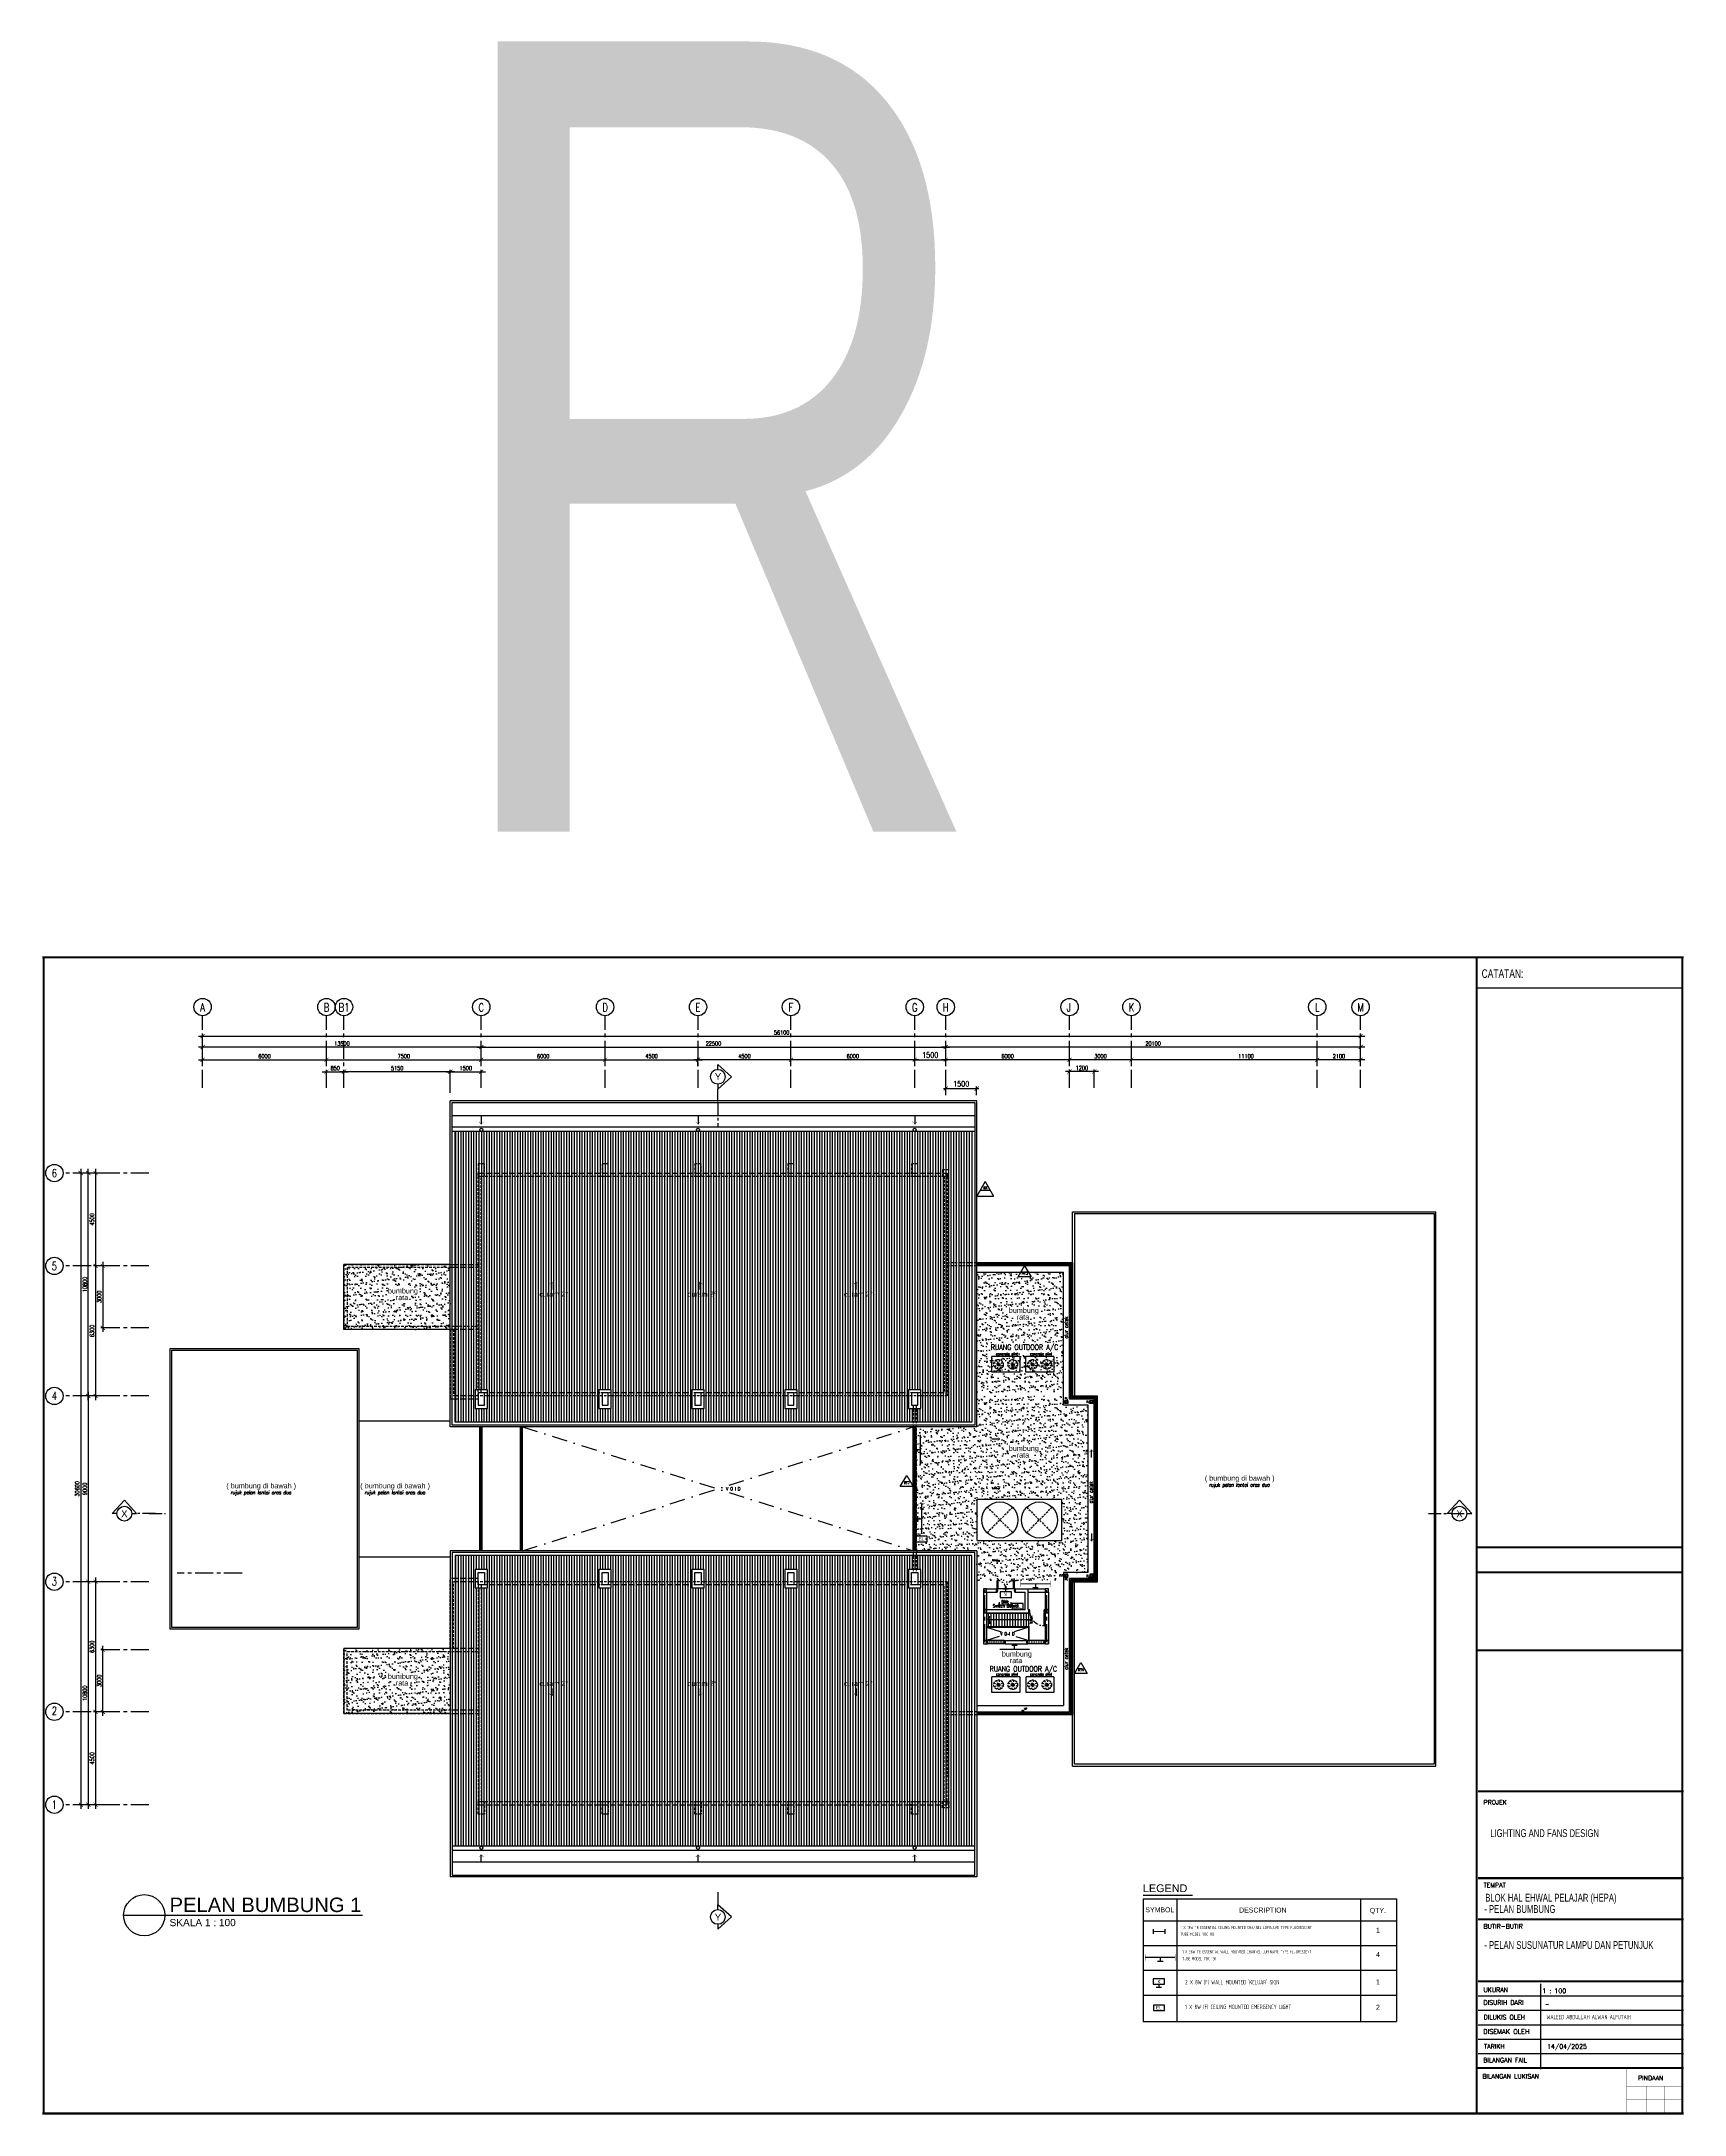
# Model space of a CAD drawing. Header units: inches. Extents: x -106706990 to 300603, y -86718466 to 1728185.
# Drawn here: x 221003 to 300603, y 2312 to 102733 of the extents above; entities that cross this region are included whole.
import ezdxf
from ezdxf.enums import TextEntityAlignment as Align

# ---------------------------------------------------------------- set-up
doc = ezdxf.new("R2010")
doc.units = ezdxf.units.IN
doc.header["$MEASUREMENT"] = 0
for name, pattern in [('CENTER', [2, 1.25, -0.25, 0.25, -0.25]), ('DASHDOT', [1, 0.5, -0.25, 0, -0.25]), ('DASHED2', [0.375, 0.25, -0.125]), ('HIDDEN', [0.375, 0.25, -0.125])]:
    doc.linetypes.add(name, pattern=pattern)
for name, color, linetype in [('A-ARR', 4, 'Continuous'), ('A-BUBLE', 8, 'Continuous'), ('A-BUBLETEXT', 7, 'Continuous'), ('A-COLUMN', 3, 'Continuous'), ('A-DIM100', 4, 'Continuous'), ('A-DOOR', 9, 'Continuous'), ('A-ELEV2', 1, 'Continuous'), ('A-FLR SYM', 13, 'Continuous'), ('A-GRID', 8, 'Continuous'), ('A-HATCH', 8, 'Continuous'), ('A-LINE', 3, 'Continuous'), ('A-NOTE', 2, 'Continuous'), ('A-PITCH', 9, 'Continuous'), ('A-RAIL SYM', 13, 'Continuous'), ('A-RFLINE', 3, 'Continuous'), ('A-ROOMSYM', 3, 'Continuous'), ('A-RWDP', 4, 'Continuous'), ('A-SANI', 4, 'Continuous'), ('A-SCALE', 2, 'Continuous'), ('A-SECLINE', 3, 'CENTER'), ('A-STAIR', 2, 'Continuous'), ('A-STAIRH', 8, 'HIDDEN'), ('A-SUBTITLE', 2, 'Continuous'), ('A-SYM', 8, 'Continuous'), ('A-TXTBOMBA', 7, 'Continuous'), ('A-WALL', 1, 'Continuous'), ('A-WALL BELOW', 4, 'HIDDEN'), ('A-WALL SYM', 13, 'Continuous'), ('A-WIN', 9, 'Continuous'), ('AHT_FITTING', 9, 'Continuous'), ('area', 3, 'Continuous'), ('BORDER', 6, 'Continuous'), ('Dim', 7, 'Continuous'), ('eLAMPU', 7, 'Continuous'), ('Grid', 8, 'CENTER'), ('lamb(new)', 5, 'Continuous'), ('LAMPU', 7, 'Continuous'), ('logo', 7, 'Continuous')]:
    doc.layers.add(name, color=color, linetype=linetype)
doc.layers.get('area').off()
doc.styles.add('arial', font='arial.ttf')
doc.styles.add('ARIAL-DIM', font='arial.ttf', dxfattribs={"height": 700})
doc.styles.add('ARIAL-SPEC', font='arial.ttf', dxfattribs={"height": 200})
doc.styles.add('ARIAL-TAJUK1', font='arial.ttf', dxfattribs={"width": 0.75, "height": 150})
doc.styles.add('ARIAL2', font='arial.ttf', dxfattribs={"height": 200})
doc.styles.add('DIM', font='dim', dxfattribs={"width": 0.75})
doc.styles.add('DIM125', font='romans.shx', dxfattribs={"width": 0.75, "height": 260, "bigfont": '@extfont2.shx'})
doc.styles.add('ROMANS', font='romans.shx', dxfattribs={"width": 0.75, "height": 200})
doc.styles.add('SANSSERIF', font='sanss___.ttf', dxfattribs={"width": 0.75})
doc.styles.add('style1', font='romans.shx', dxfattribs={"height": 750})
doc.styles.add('STYLE2', font='romans.shx', dxfattribs={"width": 0.75, "height": 1000})
doc.dimstyles.new('DIM 100', dxfattribs={"dimtxt": 200, "dimasz": 200, "dimexe": 100, "dimexo": 70, "dimgap": 70, "dimtad": 1, "dimtoh": 1, "dimdec": 0, "dimzin": 0, "dimdsep": 46, "dimtxsty": 'ROMANS', "dimblk": 'ARCHTICK', "dimcen": 0.09, "dimdle": 200, "dimclrd": 4, "dimclre": 4, "dimclrt": 2, "dimadec": 0, "dimazin": 0, "dimtfac": 1, "dimtdec": 0, "dimtmove": 1, "dimatfit": 3, "dimfxl": 1, "dimtzin": 0, "dimarcsym": 0})
doc.dimstyles.new('DIM 125', dxfattribs={"dimtxt": 260, "dimasz": 200, "dimexe": 100, "dimexo": 70, "dimgap": 100, "dimtad": 1, "dimtoh": 1, "dimdec": 0, "dimzin": 0, "dimdsep": 46, "dimtxsty": 'DIM125', "dimblk": 'ARCHTICK', "dimcen": 0.09, "dimdle": 100, "dimclrd": 132, "dimclre": 4, "dimclrt": 50, "dimadec": 0, "dimazin": 0, "dimtfac": 1, "dimtdec": 0, "dimtmove": 1, "dimatfit": 3, "dimfxl": 1, "dimtzin": 0, "dimarcsym": 0})
pattern_1 = [(37.5, (224541.25, -331821.74), (-12.59867, 385.36475), [0, -304, 0, -340, 0, -325]), (7.5, (224541.25, -331821.74), (353.95534, 564.4292), [0, -164, 0, -274, 0, -105]), (327.5, (224295.25, -331821.74), (622.82837, 1.1318), [0, -100, 0, -360, 0, -470]), (317.5, (224295.25, -331821.74), (601.2253, 175.5351), [0, -50, 0, -236, 0, -270])]
pattern_2 = [(90, (127453.97, -331821.74), (-125, 2e-14), [])]

# ---------------------------------------------------------------- blocks, each defined once
blk = doc.blocks.new('_ArchTick')
at = {"color": 0, "linetype": 'ByBlock', "const_width": 0.15}
blk.add_lwpolyline([(-0.5, -0.5), (0.5, 0.5)], dxfattribs=at)
blk = doc.blocks.new('*D346')
at = {"layer": 'A-DIM100', "color": 4, "lineweight": -2, "transparency": 16777216}
for p, q in [((242109, 53407), (248509, 53407)), ((242309, 53090), (242309, 53507)), ((248309, 53090), (248309, 53507))]:
    blk.add_line(p, q, dxfattribs=at)
at = {"layer": 'DEFPOINTS', "color": 0, "transparency": 16777216}
for p in [(248309, 53407), (242309, 53020), (248309, 53020)]:
    blk.add_point(p, dxfattribs=at)
at = {"layer": 'A-DIM100', "color": 4, "lineweight": -2, "transparency": 16777216, "xscale": 200, "yscale": 200, "zscale": 200, "rotation": 180}
blk.add_blockref('_ArchTick', (242309, 53407), dxfattribs=at)
at = {"layer": 'A-DIM100', "color": 4, "lineweight": -2, "transparency": 16777216, "xscale": 200, "yscale": 200, "zscale": 200}
blk.add_blockref('_ArchTick', (248309, 53407), dxfattribs=at)
at = {"layer": 'A-DIM100', "color": 2, "transparency": 16777216, "insert": (245309, 53577), "char_height": 200, "attachment_point": 5, "style": 'ROMANS'}
blk.add_mtext('6000', dxfattribs=at)
blk = doc.blocks.new('*D347')
at = {"layer": 'A-DIM100', "color": 4, "lineweight": -2, "transparency": 16777216}
for p, q in [((248109, 53407), (253009, 53407)), ((248309, 53090), (248309, 53507)), ((252809, 53090), (252809, 53507))]:
    blk.add_line(p, q, dxfattribs=at)
at = {"layer": 'DEFPOINTS', "color": 0, "transparency": 16777216}
for p in [(252809, 53407), (248309, 53020), (252809, 53020)]:
    blk.add_point(p, dxfattribs=at)
at = {"layer": 'A-DIM100', "color": 4, "lineweight": -2, "transparency": 16777216, "xscale": 200, "yscale": 200, "zscale": 200, "rotation": 180}
blk.add_blockref('_ArchTick', (248309, 53407), dxfattribs=at)
at = {"layer": 'A-DIM100', "color": 4, "lineweight": -2, "transparency": 16777216, "xscale": 200, "yscale": 200, "zscale": 200}
blk.add_blockref('_ArchTick', (252809, 53407), dxfattribs=at)
at = {"layer": 'A-DIM100', "color": 2, "transparency": 16777216, "insert": (250559, 53577), "char_height": 200, "attachment_point": 5, "style": 'ROMANS'}
blk.add_mtext('4500', dxfattribs=at)
blk = doc.blocks.new('*D348')
at = {"layer": 'A-DIM100', "color": 4, "lineweight": -2, "transparency": 16777216}
for p, q in [((257509, 53407), (252609, 53407)), ((252809, 53090), (252809, 53507)), ((257309, 53090), (257309, 53507))]:
    blk.add_line(p, q, dxfattribs=at)
at = {"layer": 'DEFPOINTS', "color": 0, "transparency": 16777216}
for p in [(252809, 53407), (252809, 53020), (257309, 53020)]:
    blk.add_point(p, dxfattribs=at)
at = {"layer": 'A-DIM100', "color": 4, "lineweight": -2, "transparency": 16777216, "xscale": 200, "yscale": 200, "zscale": 200, "rotation": 180}
blk.add_blockref('_ArchTick', (252809, 53407), dxfattribs=at)
at = {"layer": 'A-DIM100', "color": 4, "lineweight": -2, "transparency": 16777216, "xscale": 200, "yscale": 200, "zscale": 200}
blk.add_blockref('_ArchTick', (257309, 53407), dxfattribs=at)
at = {"layer": 'A-DIM100', "color": 2, "transparency": 16777216, "insert": (255059, 53577), "char_height": 200, "attachment_point": 5, "style": 'ROMANS'}
blk.add_mtext('4500', dxfattribs=at)
blk = doc.blocks.new('*D349')
at = {"layer": 'A-DIM100', "color": 4, "lineweight": -2, "transparency": 16777216}
for p, q in [((263509, 53407), (257109, 53407)), ((257309, 53090), (257309, 53507)), ((263309, 53090), (263309, 53507))]:
    blk.add_line(p, q, dxfattribs=at)
at = {"layer": 'DEFPOINTS', "color": 0, "transparency": 16777216}
for p in [(257309, 53407), (257309, 53020), (263309, 53020)]:
    blk.add_point(p, dxfattribs=at)
at = {"layer": 'A-DIM100', "color": 4, "lineweight": -2, "transparency": 16777216, "xscale": 200, "yscale": 200, "zscale": 200, "rotation": 180}
blk.add_blockref('_ArchTick', (257309, 53407), dxfattribs=at)
at = {"layer": 'A-DIM100', "color": 4, "lineweight": -2, "transparency": 16777216, "xscale": 200, "yscale": 200, "zscale": 200}
blk.add_blockref('_ArchTick', (263309, 53407), dxfattribs=at)
at = {"layer": 'A-DIM100', "color": 2, "transparency": 16777216, "insert": (260309, 53577), "char_height": 200, "attachment_point": 5, "style": 'ROMANS'}
blk.add_mtext('6000', dxfattribs=at)
blk = doc.blocks.new('*D350')
at = {"layer": 'DEFPOINTS', "color": 0, "transparency": 16777216}
for p in [(264809, 53407), (263309, 53020), (264809, 53020)]:
    blk.add_point(p, dxfattribs=at)
at = {"layer": 'Dim', "color": 132, "lineweight": -2, "transparency": 16777216}
blk.add_line((263209, 53407), (264909, 53407), dxfattribs=at)
at = {"layer": 'Dim', "color": 4, "lineweight": -2, "transparency": 16777216}
for p, q in [((263309, 53090), (263309, 53507)), ((264809, 53090), (264809, 53507))]:
    blk.add_line(p, q, dxfattribs=at)
at = {"layer": 'Dim', "color": 132, "lineweight": -2, "transparency": 16777216, "xscale": 200, "yscale": 200, "zscale": 200, "rotation": 180}
blk.add_blockref('_ArchTick', (263309, 53407), dxfattribs=at)
at = {"layer": 'Dim', "color": 132, "lineweight": -2, "transparency": 16777216, "xscale": 200, "yscale": 200, "zscale": 200}
blk.add_blockref('_ArchTick', (264809, 53407), dxfattribs=at)
at = {"layer": 'Dim', "color": 50, "transparency": 16777216, "insert": (264059, 53637), "char_height": 260, "attachment_point": 5, "style": 'DIM125'}
blk.add_mtext('1500', dxfattribs=at)
blk = doc.blocks.new('*D351')
at = {"layer": 'A-DIM100', "color": 4, "lineweight": -2, "transparency": 16777216}
for p, q in [((271009, 53407), (264609, 53407)), ((264809, 53090), (264809, 53507)), ((270809, 53090), (270809, 53507))]:
    blk.add_line(p, q, dxfattribs=at)
at = {"layer": 'DEFPOINTS', "color": 0, "transparency": 16777216}
for p in [(264809, 53407), (264809, 53020), (270809, 53020)]:
    blk.add_point(p, dxfattribs=at)
at = {"layer": 'A-DIM100', "color": 4, "lineweight": -2, "transparency": 16777216, "xscale": 200, "yscale": 200, "zscale": 200, "rotation": 180}
blk.add_blockref('_ArchTick', (264809, 53407), dxfattribs=at)
at = {"layer": 'A-DIM100', "color": 4, "lineweight": -2, "transparency": 16777216, "xscale": 200, "yscale": 200, "zscale": 200}
blk.add_blockref('_ArchTick', (270809, 53407), dxfattribs=at)
at = {"layer": 'A-DIM100', "color": 2, "transparency": 16777216, "insert": (267809, 53577), "char_height": 200, "attachment_point": 5, "style": 'ROMANS'}
blk.add_mtext('6000', dxfattribs=at)
blk = doc.blocks.new('*D352')
at = {"layer": 'A-DIM100', "color": 4, "lineweight": -2, "transparency": 16777216}
for p, q in [((274009, 53407), (270609, 53407)), ((270809, 53090), (270809, 53507)), ((273809, 53090), (273809, 53507))]:
    blk.add_line(p, q, dxfattribs=at)
at = {"layer": 'DEFPOINTS', "color": 0, "transparency": 16777216}
for p in [(270809, 53407), (270809, 53020), (273809, 53020)]:
    blk.add_point(p, dxfattribs=at)
at = {"layer": 'A-DIM100', "color": 4, "lineweight": -2, "transparency": 16777216, "xscale": 200, "yscale": 200, "zscale": 200, "rotation": 180}
blk.add_blockref('_ArchTick', (270809, 53407), dxfattribs=at)
at = {"layer": 'A-DIM100', "color": 4, "lineweight": -2, "transparency": 16777216, "xscale": 200, "yscale": 200, "zscale": 200}
blk.add_blockref('_ArchTick', (273809, 53407), dxfattribs=at)
at = {"layer": 'A-DIM100', "color": 2, "transparency": 16777216, "insert": (272309, 53577), "char_height": 200, "attachment_point": 5, "style": 'ROMANS'}
blk.add_mtext('3000', dxfattribs=at)
blk = doc.blocks.new('*D353')
at = {"layer": 'A-DIM100', "color": 4, "lineweight": -2, "transparency": 16777216}
for p, q in [((285109, 53407), (273609, 53407)), ((273809, 53090), (273809, 53507)), ((284909, 53090), (284909, 53507))]:
    blk.add_line(p, q, dxfattribs=at)
at = {"layer": 'DEFPOINTS', "color": 0, "transparency": 16777216}
for p in [(273809, 53407), (273809, 53020), (284909, 53020)]:
    blk.add_point(p, dxfattribs=at)
at = {"layer": 'A-DIM100', "color": 4, "lineweight": -2, "transparency": 16777216, "xscale": 200, "yscale": 200, "zscale": 200, "rotation": 180}
blk.add_blockref('_ArchTick', (273809, 53407), dxfattribs=at)
at = {"layer": 'A-DIM100', "color": 4, "lineweight": -2, "transparency": 16777216, "xscale": 200, "yscale": 200, "zscale": 200}
blk.add_blockref('_ArchTick', (284909, 53407), dxfattribs=at)
at = {"layer": 'A-DIM100', "color": 2, "transparency": 16777216, "insert": (279359, 53577), "char_height": 200, "attachment_point": 5, "style": 'ROMANS'}
blk.add_mtext('11100', dxfattribs=at)
blk = doc.blocks.new('*D354')
at = {"layer": 'A-DIM100', "color": 4, "lineweight": -2, "transparency": 16777216}
for p, q in [((285109, 53407), (282609, 53407)), ((282809, 53090), (282809, 53507)), ((284909, 53090), (284909, 53507))]:
    blk.add_line(p, q, dxfattribs=at)
at = {"layer": 'DEFPOINTS', "color": 0, "transparency": 16777216}
for p in [(282809, 53407), (282809, 53020), (284909, 53020)]:
    blk.add_point(p, dxfattribs=at)
at = {"layer": 'A-DIM100', "color": 4, "lineweight": -2, "transparency": 16777216, "xscale": 200, "yscale": 200, "zscale": 200, "rotation": 180}
blk.add_blockref('_ArchTick', (282809, 53407), dxfattribs=at)
at = {"layer": 'A-DIM100', "color": 4, "lineweight": -2, "transparency": 16777216, "xscale": 200, "yscale": 200, "zscale": 200}
blk.add_blockref('_ArchTick', (284909, 53407), dxfattribs=at)
at = {"layer": 'A-DIM100', "color": 2, "transparency": 16777216, "insert": (283859, 53577), "char_height": 200, "attachment_point": 5, "style": 'ROMANS'}
blk.add_mtext('2100', dxfattribs=at)
blk = doc.blocks.new('*D355')
at = {"layer": 'A-DIM100', "color": 4, "lineweight": -2, "transparency": 16777216}
for p, q in [((228609, 54553), (285109, 54553)), ((228809, 54236), (228809, 54653)), ((284909, 54236), (284909, 54653))]:
    blk.add_line(p, q, dxfattribs=at)
at = {"layer": 'DEFPOINTS', "color": 0, "transparency": 16777216}
for p in [(284909, 54553), (228809, 54166), (284909, 54166)]:
    blk.add_point(p, dxfattribs=at)
at = {"layer": 'A-DIM100', "color": 4, "lineweight": -2, "transparency": 16777216, "xscale": 200, "yscale": 200, "zscale": 200, "rotation": 180}
blk.add_blockref('_ArchTick', (228809, 54553), dxfattribs=at)
at = {"layer": 'A-DIM100', "color": 4, "lineweight": -2, "transparency": 16777216, "xscale": 200, "yscale": 200, "zscale": 200}
blk.add_blockref('_ArchTick', (284909, 54553), dxfattribs=at)
at = {"layer": 'A-DIM100', "color": 2, "transparency": 16777216, "insert": (256859, 54723), "char_height": 200, "attachment_point": 5, "style": 'ROMANS'}
blk.add_mtext('56100', dxfattribs=at)
blk = doc.blocks.new('*D356')
at = {"layer": 'A-DIM100', "color": 4, "lineweight": -2, "transparency": 16777216}
for p, q in [((242109, 54024), (265009, 54024)), ((242309, 53707), (242309, 54124)), ((264809, 53707), (264809, 54124))]:
    blk.add_line(p, q, dxfattribs=at)
at = {"layer": 'DEFPOINTS', "color": 0, "transparency": 16777216}
for p in [(242309, 53637), (264809, 54024), (264809, 53637)]:
    blk.add_point(p, dxfattribs=at)
at = {"layer": 'A-DIM100', "color": 4, "lineweight": -2, "transparency": 16777216, "xscale": 200, "yscale": 200, "zscale": 200, "rotation": 180}
blk.add_blockref('_ArchTick', (242309, 54024), dxfattribs=at)
at = {"layer": 'A-DIM100', "color": 4, "lineweight": -2, "transparency": 16777216, "xscale": 200, "yscale": 200, "zscale": 200}
blk.add_blockref('_ArchTick', (264809, 54024), dxfattribs=at)
at = {"layer": 'A-DIM100', "color": 2, "transparency": 16777216, "insert": (253559, 54194), "char_height": 200, "attachment_point": 5, "style": 'ROMANS'}
blk.add_mtext('22500', dxfattribs=at)
blk = doc.blocks.new('*D357')
at = {"layer": 'A-DIM100', "color": 4, "lineweight": -2, "transparency": 16777216}
for p, q in [((234609, 53407), (242509, 53407)), ((234809, 53090), (234809, 53507)), ((242309, 53090), (242309, 53507))]:
    blk.add_line(p, q, dxfattribs=at)
at = {"layer": 'DEFPOINTS', "color": 0, "transparency": 16777216}
for p in [(242309, 53407), (234809, 53020), (242309, 53020)]:
    blk.add_point(p, dxfattribs=at)
at = {"layer": 'A-DIM100', "color": 4, "lineweight": -2, "transparency": 16777216, "xscale": 200, "yscale": 200, "zscale": 200, "rotation": 180}
blk.add_blockref('_ArchTick', (234809, 53407), dxfattribs=at)
at = {"layer": 'A-DIM100', "color": 4, "lineweight": -2, "transparency": 16777216, "xscale": 200, "yscale": 200, "zscale": 200}
blk.add_blockref('_ArchTick', (242309, 53407), dxfattribs=at)
at = {"layer": 'A-DIM100', "color": 2, "transparency": 16777216, "insert": (238559, 53577), "char_height": 200, "attachment_point": 5, "style": 'ROMANS'}
blk.add_mtext('7500', dxfattribs=at)
blk = doc.blocks.new('*D358')
at = {"layer": 'A-DIM100', "color": 4, "lineweight": -2, "transparency": 16777216}
for p, q in [((228609, 53407), (235009, 53407)), ((228809, 53090), (228809, 53507)), ((234809, 53090), (234809, 53507))]:
    blk.add_line(p, q, dxfattribs=at)
at = {"layer": 'DEFPOINTS', "color": 0, "transparency": 16777216}
for p in [(234809, 53407), (228809, 53020), (234809, 53020)]:
    blk.add_point(p, dxfattribs=at)
at = {"layer": 'A-DIM100', "color": 4, "lineweight": -2, "transparency": 16777216, "xscale": 200, "yscale": 200, "zscale": 200, "rotation": 180}
blk.add_blockref('_ArchTick', (228809, 53407), dxfattribs=at)
at = {"layer": 'A-DIM100', "color": 4, "lineweight": -2, "transparency": 16777216, "xscale": 200, "yscale": 200, "zscale": 200}
blk.add_blockref('_ArchTick', (234809, 53407), dxfattribs=at)
at = {"layer": 'A-DIM100', "color": 2, "transparency": 16777216, "insert": (231809, 53577), "char_height": 200, "attachment_point": 5, "style": 'ROMANS'}
blk.add_mtext('6000', dxfattribs=at)
blk = doc.blocks.new('*D359')
at = {"layer": 'A-DIM100', "color": 4, "lineweight": -2, "transparency": 16777216}
for p, q in [((242509, 54024), (228609, 54024)), ((228809, 53707), (228809, 54124)), ((242309, 53707), (242309, 54124))]:
    blk.add_line(p, q, dxfattribs=at)
at = {"layer": 'DEFPOINTS', "color": 0, "transparency": 16777216}
for p in [(228809, 54024), (228809, 53637), (242309, 53637)]:
    blk.add_point(p, dxfattribs=at)
at = {"layer": 'A-DIM100', "color": 4, "lineweight": -2, "transparency": 16777216, "xscale": 200, "yscale": 200, "zscale": 200, "rotation": 180}
blk.add_blockref('_ArchTick', (228809, 54024), dxfattribs=at)
at = {"layer": 'A-DIM100', "color": 4, "lineweight": -2, "transparency": 16777216, "xscale": 200, "yscale": 200, "zscale": 200}
blk.add_blockref('_ArchTick', (242309, 54024), dxfattribs=at)
at = {"layer": 'A-DIM100', "color": 2, "transparency": 16777216, "insert": (235559, 54194), "char_height": 200, "attachment_point": 5, "style": 'ROMANS'}
blk.add_mtext('13500', dxfattribs=at)
blk = doc.blocks.new('*D360')
at = {"layer": 'A-DIM100', "color": 4, "lineweight": -2, "transparency": 16777216}
for p, q in [((285109, 54024), (264609, 54024)), ((264809, 53707), (264809, 54124)), ((284909, 53707), (284909, 54124))]:
    blk.add_line(p, q, dxfattribs=at)
at = {"layer": 'DEFPOINTS', "color": 0, "transparency": 16777216}
for p in [(264809, 54024), (264809, 53637), (284909, 53637)]:
    blk.add_point(p, dxfattribs=at)
at = {"layer": 'A-DIM100', "color": 4, "lineweight": -2, "transparency": 16777216, "xscale": 200, "yscale": 200, "zscale": 200, "rotation": 180}
blk.add_blockref('_ArchTick', (264809, 54024), dxfattribs=at)
at = {"layer": 'A-DIM100', "color": 4, "lineweight": -2, "transparency": 16777216, "xscale": 200, "yscale": 200, "zscale": 200}
blk.add_blockref('_ArchTick', (284909, 54024), dxfattribs=at)
at = {"layer": 'A-DIM100', "color": 2, "transparency": 16777216, "insert": (274859, 54194), "char_height": 200, "attachment_point": 5, "style": 'ROMANS'}
blk.add_mtext('20100', dxfattribs=at)
blk = doc.blocks.new('*D336')
at = {"layer": 'A-DIM100', "color": 4, "lineweight": -2, "transparency": 16777216}
for p, q in [((223819, 47920), (223173, 47920)), ((223273, 36920), (223273, 48120)), ((223819, 37120), (223173, 37120))]:
    blk.add_line(p, q, dxfattribs=at)
at = {"layer": 'DEFPOINTS', "color": 0, "transparency": 16777216}
for p in [(223273, 47920), (223889, 47920), (223889, 37120)]:
    blk.add_point(p, dxfattribs=at)
at = {"layer": 'A-DIM100', "color": 4, "lineweight": -2, "transparency": 16777216, "xscale": 200, "yscale": 200, "zscale": 200}
for p, rotation in [((223273, 47920), 90), ((223273, 37120), 270)]:
    blk.add_blockref('_ArchTick', p, dxfattribs=dict(at, rotation=rotation))
at = {"layer": 'A-DIM100', "color": 2, "transparency": 16777216, "insert": (223103, 42520), "char_height": 200, "attachment_point": 5, "rotation": 90, "style": 'ROMANS'}
blk.add_mtext('10800', dxfattribs=at)
blk = doc.blocks.new('*D337')
at = {"layer": 'A-DIM100', "color": 4, "lineweight": -2, "transparency": 16777216}
for p, q in [((224169, 47920), (223523, 47920)), ((223623, 48120), (223623, 43220)), ((224169, 43420), (223523, 43420))]:
    blk.add_line(p, q, dxfattribs=at)
at = {"layer": 'DEFPOINTS', "color": 0, "transparency": 16777216}
for p in [(224239, 47920), (223623, 43420), (224239, 43420)]:
    blk.add_point(p, dxfattribs=at)
at = {"layer": 'A-DIM100', "color": 4, "lineweight": -2, "transparency": 16777216, "xscale": 200, "yscale": 200, "zscale": 200}
for p, rotation in [((223623, 47920), 90), ((223623, 43420), 270)]:
    blk.add_blockref('_ArchTick', p, dxfattribs=dict(at, rotation=rotation))
at = {"layer": 'A-DIM100', "color": 2, "transparency": 16777216, "insert": (223453, 45670), "char_height": 200, "attachment_point": 5, "rotation": 90, "style": 'ROMANS'}
blk.add_mtext('4500', dxfattribs=at)
blk = doc.blocks.new('*D338')
at = {"layer": 'A-DIM100', "color": 4, "lineweight": -2, "transparency": 16777216}
for p, q in [((224169, 43420), (223523, 43420)), ((223623, 43620), (223623, 36920)), ((224169, 37120), (223523, 37120))]:
    blk.add_line(p, q, dxfattribs=at)
at = {"layer": 'DEFPOINTS', "color": 0, "transparency": 16777216}
for p in [(224239, 43420), (223623, 37120), (224239, 37120)]:
    blk.add_point(p, dxfattribs=at)
at = {"layer": 'A-DIM100', "color": 4, "lineweight": -2, "transparency": 16777216, "xscale": 200, "yscale": 200, "zscale": 200}
for p, rotation in [((223623, 43420), 90), ((223623, 37120), 270)]:
    blk.add_blockref('_ArchTick', p, dxfattribs=dict(at, rotation=rotation))
at = {"layer": 'A-DIM100', "color": 2, "transparency": 16777216, "insert": (223453, 40270), "char_height": 200, "attachment_point": 5, "rotation": 90, "style": 'ROMANS'}
blk.add_mtext('6300', dxfattribs=at)
blk = doc.blocks.new('*D339')
at = {"layer": 'A-DIM100', "color": 4, "lineweight": -2, "transparency": 16777216}
for p, q in [((223273, 37320), (223273, 27920)), ((223819, 37120), (223173, 37120)), ((223819, 28120), (223173, 28120))]:
    blk.add_line(p, q, dxfattribs=at)
at = {"layer": 'DEFPOINTS', "color": 0, "transparency": 16777216}
for p in [(223889, 37120), (223273, 28120), (223889, 28120)]:
    blk.add_point(p, dxfattribs=at)
at = {"layer": 'A-DIM100', "color": 4, "lineweight": -2, "transparency": 16777216, "xscale": 200, "yscale": 200, "zscale": 200}
for p, rotation in [((223273, 37120), 90), ((223273, 28120), 270)]:
    blk.add_blockref('_ArchTick', p, dxfattribs=dict(at, rotation=rotation))
at = {"layer": 'A-DIM100', "color": 2, "transparency": 16777216, "insert": (223103, 32620), "char_height": 200, "attachment_point": 5, "rotation": 90, "style": 'ROMANS'}
blk.add_mtext('9000', dxfattribs=at)
blk = doc.blocks.new('*D340')
at = {"layer": 'A-DIM100', "color": 4, "lineweight": -2, "transparency": 16777216}
for p, q in [((224169, 28120), (223523, 28120)), ((223623, 28320), (223623, 21620)), ((224169, 21820), (223523, 21820))]:
    blk.add_line(p, q, dxfattribs=at)
at = {"layer": 'DEFPOINTS', "color": 0, "transparency": 16777216}
for p in [(224239, 28120), (223623, 21820), (224239, 21820)]:
    blk.add_point(p, dxfattribs=at)
at = {"layer": 'A-DIM100', "color": 4, "lineweight": -2, "transparency": 16777216, "xscale": 200, "yscale": 200, "zscale": 200}
for p, rotation in [((223623, 28120), 90), ((223623, 21820), 270)]:
    blk.add_blockref('_ArchTick', p, dxfattribs=dict(at, rotation=rotation))
at = {"layer": 'A-DIM100', "color": 2, "transparency": 16777216, "insert": (223453, 24970), "char_height": 200, "attachment_point": 5, "rotation": 90, "style": 'ROMANS'}
blk.add_mtext('6300', dxfattribs=at)
blk = doc.blocks.new('*D341')
at = {"layer": 'A-DIM100', "color": 4, "lineweight": -2, "transparency": 16777216}
for p, q in [((224169, 21820), (223523, 21820)), ((223623, 22020), (223623, 17120)), ((224169, 17320), (223523, 17320))]:
    blk.add_line(p, q, dxfattribs=at)
at = {"layer": 'DEFPOINTS', "color": 0, "transparency": 16777216}
for p in [(224239, 21820), (223623, 17320), (224239, 17320)]:
    blk.add_point(p, dxfattribs=at)
at = {"layer": 'A-DIM100', "color": 4, "lineweight": -2, "transparency": 16777216, "xscale": 200, "yscale": 200, "zscale": 200}
for p, rotation in [((223623, 21820), 90), ((223623, 17320), 270)]:
    blk.add_blockref('_ArchTick', p, dxfattribs=dict(at, rotation=rotation))
at = {"layer": 'A-DIM100', "color": 2, "transparency": 16777216, "insert": (223453, 19570), "char_height": 200, "attachment_point": 5, "rotation": 90, "style": 'ROMANS'}
blk.add_mtext('4500', dxfattribs=at)
blk = doc.blocks.new('*D342')
at = {"layer": 'A-DIM100', "color": 4, "lineweight": -2, "transparency": 16777216}
for p, q in [((223819, 28120), (223173, 28120)), ((223273, 28320), (223273, 17120)), ((223819, 17320), (223173, 17320))]:
    blk.add_line(p, q, dxfattribs=at)
at = {"layer": 'DEFPOINTS', "color": 0, "transparency": 16777216}
for p in [(223889, 28120), (223273, 17320), (223889, 17320)]:
    blk.add_point(p, dxfattribs=at)
at = {"layer": 'A-DIM100', "color": 4, "lineweight": -2, "transparency": 16777216, "xscale": 200, "yscale": 200, "zscale": 200}
for p, rotation in [((223273, 28120), 90), ((223273, 17320), 270)]:
    blk.add_blockref('_ArchTick', p, dxfattribs=dict(at, rotation=rotation))
at = {"layer": 'A-DIM100', "color": 2, "transparency": 16777216, "insert": (223103, 22720), "char_height": 200, "attachment_point": 5, "rotation": 90, "style": 'ROMANS'}
blk.add_mtext('10800', dxfattribs=at)
blk = doc.blocks.new('*D343')
at = {"layer": 'A-DIM100', "color": 4, "lineweight": -2, "transparency": 16777216}
for p, q in [((223453, 47920), (222807, 47920)), ((222907, 48120), (222907, 17120)), ((223453, 17320), (222807, 17320))]:
    blk.add_line(p, q, dxfattribs=at)
at = {"layer": 'DEFPOINTS', "color": 0, "transparency": 16777216}
for p in [(223523, 47920), (222907, 17320), (223523, 17320)]:
    blk.add_point(p, dxfattribs=at)
at = {"layer": 'A-DIM100', "color": 4, "lineweight": -2, "transparency": 16777216, "xscale": 200, "yscale": 200, "zscale": 200}
for p, rotation in [((222907, 47920), 90), ((222907, 17320), 270)]:
    blk.add_blockref('_ArchTick', p, dxfattribs=dict(at, rotation=rotation))
at = {"layer": 'A-DIM100', "color": 2, "transparency": 16777216, "insert": (222737, 32620), "char_height": 200, "attachment_point": 5, "rotation": 90, "style": 'ROMANS'}
blk.add_mtext('30600', dxfattribs=at)
blk = doc.blocks.new('*D344')
at = {"layer": 'A-DIM100', "color": 4, "lineweight": -2, "transparency": 16777216}
for p, q in [((224519, 43420), (223873, 43420)), ((223973, 43620), (223973, 40220)), ((224519, 40420), (223873, 40420))]:
    blk.add_line(p, q, dxfattribs=at)
at = {"layer": 'DEFPOINTS', "color": 0, "transparency": 16777216}
for p in [(224589, 43420), (223973, 40420), (224589, 40420)]:
    blk.add_point(p, dxfattribs=at)
at = {"layer": 'A-DIM100', "color": 4, "lineweight": -2, "transparency": 16777216, "xscale": 200, "yscale": 200, "zscale": 200}
for p, rotation in [((223973, 43420), 90), ((223973, 40420), 270)]:
    blk.add_blockref('_ArchTick', p, dxfattribs=dict(at, rotation=rotation))
at = {"layer": 'A-DIM100', "color": 2, "transparency": 16777216, "insert": (223803, 41920), "char_height": 200, "attachment_point": 5, "rotation": 90, "style": 'ROMANS'}
blk.add_mtext('3000', dxfattribs=at)
blk = doc.blocks.new('*D345')
at = {"layer": 'A-DIM100', "color": 4, "lineweight": -2, "transparency": 16777216}
for p, q in [((224519, 24820), (223873, 24820)), ((223973, 21620), (223973, 25020)), ((224519, 21820), (223873, 21820))]:
    blk.add_line(p, q, dxfattribs=at)
at = {"layer": 'DEFPOINTS', "color": 0, "transparency": 16777216}
for p in [(223973, 24820), (224589, 24820), (224589, 21820)]:
    blk.add_point(p, dxfattribs=at)
at = {"layer": 'A-DIM100', "color": 4, "lineweight": -2, "transparency": 16777216, "xscale": 200, "yscale": 200, "zscale": 200}
for p, rotation in [((223973, 24820), 90), ((223973, 21820), 270)]:
    blk.add_blockref('_ArchTick', p, dxfattribs=dict(at, rotation=rotation))
at = {"layer": 'A-DIM100', "color": 2, "transparency": 16777216, "insert": (223803, 23320), "char_height": 200, "attachment_point": 5, "rotation": 90, "style": 'ROMANS'}
blk.add_mtext('3000', dxfattribs=at)
blk = doc.blocks.new('FALL')
at = {"layer": 'A-RAIL SYM'}
blk.add_line((0, 0), (724, 0), dxfattribs=at)
at = {"layer": 'A-RAIL SYM', "const_width": 35}
for points in [[(724, 0), (500, 214)], [(724, 0), (500, -214)]]:
    blk.add_lwpolyline(points, dxfattribs=at)
blk = doc.blocks.new('*D361')
at = {"layer": 'DEFPOINTS', "color": 0, "transparency": 16777216}
for p in [(264809, 51624), (266309, 52011), (266309, 51624)]:
    blk.add_point(p, dxfattribs=at)
at = {"layer": 'Dim', "color": 132, "lineweight": -2, "transparency": 16777216}
blk.add_line((264709, 52011), (266409, 52011), dxfattribs=at)
at = {"layer": 'Dim', "color": 4, "lineweight": -2, "transparency": 16777216}
for p, q in [((264809, 51694), (264809, 52111)), ((266309, 51694), (266309, 52111))]:
    blk.add_line(p, q, dxfattribs=at)
at = {"layer": 'Dim', "color": 132, "lineweight": -2, "transparency": 16777216, "xscale": 200, "yscale": 200, "zscale": 200, "rotation": 180}
blk.add_blockref('_ArchTick', (264809, 52011), dxfattribs=at)
at = {"layer": 'Dim', "color": 132, "lineweight": -2, "transparency": 16777216, "xscale": 200, "yscale": 200, "zscale": 200}
blk.add_blockref('_ArchTick', (266309, 52011), dxfattribs=at)
at = {"layer": 'Dim', "color": 50, "transparency": 16777216, "insert": (265559, 52241), "char_height": 260, "attachment_point": 5, "style": 'DIM125'}
blk.add_mtext('1500', dxfattribs=at)
blk = doc.blocks.new('*D362')
at = {"layer": 'A-DIM100', "color": 4, "lineweight": -2, "transparency": 16777216}
for p, q in [((240609, 52826), (242509, 52826)), ((240809, 52509), (240809, 52926)), ((242309, 52509), (242309, 52926))]:
    blk.add_line(p, q, dxfattribs=at)
at = {"layer": 'DEFPOINTS', "color": 0, "transparency": 16777216}
for p in [(240809, 52439), (242309, 52826), (242309, 52439)]:
    blk.add_point(p, dxfattribs=at)
at = {"layer": 'A-DIM100', "color": 4, "lineweight": -2, "transparency": 16777216, "xscale": 200, "yscale": 200, "zscale": 200, "rotation": 180}
blk.add_blockref('_ArchTick', (240809, 52826), dxfattribs=at)
at = {"layer": 'A-DIM100', "color": 4, "lineweight": -2, "transparency": 16777216, "xscale": 200, "yscale": 200, "zscale": 200}
blk.add_blockref('_ArchTick', (242309, 52826), dxfattribs=at)
at = {"layer": 'A-DIM100', "color": 2, "transparency": 16777216, "insert": (241559, 52996), "char_height": 200, "attachment_point": 5, "style": 'ROMANS'}
blk.add_mtext('1500', dxfattribs=at)
blk = doc.blocks.new('*D363')
at = {"layer": 'A-DIM100', "color": 4, "lineweight": -2, "transparency": 16777216}
for p, q in [((241009, 52826), (235459, 52826)), ((235659, 52509), (235659, 52926)), ((240809, 51807), (240809, 52926))]:
    blk.add_line(p, q, dxfattribs=at)
at = {"layer": 'DEFPOINTS', "color": 0, "transparency": 16777216}
for p in [(235659, 52826), (235659, 52439), (240809, 51737)]:
    blk.add_point(p, dxfattribs=at)
at = {"layer": 'A-DIM100', "color": 4, "lineweight": -2, "transparency": 16777216, "xscale": 200, "yscale": 200, "zscale": 200, "rotation": 180}
blk.add_blockref('_ArchTick', (235659, 52826), dxfattribs=at)
at = {"layer": 'A-DIM100', "color": 4, "lineweight": -2, "transparency": 16777216, "xscale": 200, "yscale": 200, "zscale": 200}
blk.add_blockref('_ArchTick', (240809, 52826), dxfattribs=at)
at = {"layer": 'A-DIM100', "color": 2, "transparency": 16777216, "insert": (238234, 52996), "char_height": 200, "attachment_point": 5, "style": 'ROMANS'}
blk.add_mtext('5150', dxfattribs=at)
blk = doc.blocks.new('*D364')
at = {"layer": 'A-DIM100', "color": 4, "lineweight": -2, "transparency": 16777216}
for p, q in [((234609, 52826), (235859, 52826)), ((234809, 52509), (234809, 52926)), ((235659, 52509), (235659, 52926))]:
    blk.add_line(p, q, dxfattribs=at)
at = {"layer": 'DEFPOINTS', "color": 0, "transparency": 16777216}
for p in [(234809, 52439), (235659, 52826), (235659, 52439)]:
    blk.add_point(p, dxfattribs=at)
at = {"layer": 'A-DIM100', "color": 4, "lineweight": -2, "transparency": 16777216, "xscale": 200, "yscale": 200, "zscale": 200, "rotation": 180}
blk.add_blockref('_ArchTick', (234809, 52826), dxfattribs=at)
at = {"layer": 'A-DIM100', "color": 4, "lineweight": -2, "transparency": 16777216, "xscale": 200, "yscale": 200, "zscale": 200}
blk.add_blockref('_ArchTick', (235659, 52826), dxfattribs=at)
at = {"layer": 'A-DIM100', "color": 2, "transparency": 16777216, "insert": (235234, 52996), "char_height": 200, "attachment_point": 5, "style": 'ROMANS'}
blk.add_mtext('850', dxfattribs=at)
blk = doc.blocks.new('*D365')
at = {"layer": 'A-DIM100', "color": 4, "lineweight": -2, "transparency": 16777216}
for p, q in [((272209, 52836), (270609, 52836)), ((270809, 52519), (270809, 52936)), ((272009, 52519), (272009, 52936))]:
    blk.add_line(p, q, dxfattribs=at)
at = {"layer": 'DEFPOINTS', "color": 0, "transparency": 16777216}
for p in [(270809, 52836), (270809, 52449), (272009, 52449)]:
    blk.add_point(p, dxfattribs=at)
at = {"layer": 'A-DIM100', "color": 4, "lineweight": -2, "transparency": 16777216, "xscale": 200, "yscale": 200, "zscale": 200, "rotation": 180}
blk.add_blockref('_ArchTick', (270809, 52836), dxfattribs=at)
at = {"layer": 'A-DIM100', "color": 4, "lineweight": -2, "transparency": 16777216, "xscale": 200, "yscale": 200, "zscale": 200}
blk.add_blockref('_ArchTick', (272009, 52836), dxfattribs=at)
at = {"layer": 'A-DIM100', "color": 2, "transparency": 16777216, "insert": (271409, 53006), "char_height": 200, "attachment_point": 5, "style": 'ROMANS'}
blk.add_mtext('1200', dxfattribs=at)
blk = doc.blocks.new('FT2')
at = {"layer": 'A-SANI'}
blk.add_lwpolyline([(150, -150), (150, 0), (0, 0), (0, -150)], close=True, dxfattribs=at)
blk.add_lwpolyline([(66, -124), (66, -136), (84, -136), (84, -124, 10.7872984)], format="xyb", close=True, dxfattribs=at)
blk.add_arc((75, -25), 8.84, 354.17751, 185.82249, dxfattribs=at)
blk = doc.blocks.new('eexit')
at = {"layer": 'A-TXTBOMBA', "color": 3, "linetype": 'Continuous'}
for p, q in [((86699882, -1206011), (86699882, -1206171)), ((86700015, -1206171), (86699748, -1206171))]:
    blk.add_line(p, q, dxfattribs=at)
at = {"layer": 'A-TXTBOMBA', "color": 3}
blk.add_lwpolyline([(86700150, -1205751), (86699614, -1205751), (86699614, -1206022), (86700150, -1206022)], close=True, dxfattribs=at)
at = {"layer": 'A-TXTBOMBA', "color": 3, "style": 'arial'}
blk.add_text('K', height=165, dxfattribs=at).set_placement((86699817, -1205977))
blk = doc.blocks.new('YBS 118')
at = {"layer": 'lamb(new)'}
for p, q in [((86608002, -1196899), (86608002, -1196643)), ((86608612, -1196899), (86608612, -1196643))]:
    blk.add_line(p, q, dxfattribs=at)
for points, const_width in [([(86608612, -1196771), (86608002, -1196771)], 50.8), ([(86608002, -1196899), (86608002, -1196643)], 10.2), ([(86608612, -1196899), (86608612, -1196643)], 10.2)]:
    blk.add_lwpolyline(points, dxfattribs=dict(at, const_width=const_width))
blk = doc.blocks.new('Elight')
at = {"layer": 'A-TXTBOMBA', "color": 6}
blk.add_lwpolyline([(86606267, -1196730), (86605731, -1196730), (86605731, -1197001), (86606267, -1197001)], close=True, dxfattribs=at)
at = {"layer": 'A-TXTBOMBA', "color": 6, "style": 'arial'}
blk.add_text('EL', height=164.8, dxfattribs=at).set_placement((86605850, -1196940))
blk = doc.blocks.new('YBC 136')
at = {"layer": 'lamb(new)'}
for points, const_width in [([(86612636, -1195205), (86613856, -1195205)], 50.8), ([(86612636, -1195077), (86612636, -1195333)], 10.2), ([(86613856, -1195077), (86613856, -1195333)], 10.2)]:
    blk.add_lwpolyline(points, dxfattribs=dict(at, const_width=const_width))
blk = doc.blocks.new('ROOFLAMB')
at = {"layer": 'eLAMPU', "color": 5, "linetype": 'Continuous'}
for p, q in [((86700086, -1203746), (86699820, -1203746)), ((86699953, -1203586), (86699953, -1203746))]:
    blk.add_line(p, q, dxfattribs=at)
at = {"layer": 'lamb(new)', "xscale": 1.192219712075198, "yscale": 1.192219712075198, "zscale": 1.192219712075198}
blk.add_blockref('YBC 136', (-16562073, 221396), dxfattribs=at)

msp = doc.modelspace()

# ---------------------------------------------------------------- hatches: boundary and pattern name
at = {"layer": 'A-HATCH'}
h = msp.add_hatch(dxfattribs=at)
h.set_pattern_fill('ANSI31', color=8, scale=1000, angle=45)
h.set_pattern_definition(pattern_2)
h.paths.add_polyline_path([(263009.4, 36520.5), (263609.4, 36520.5), (263609.4, 37420.5), (263009.4, 37420.5)], flags=16)
h.paths.add_polyline_path([(257009.4, 36520.5), (257609.4, 36520.5), (257609.4, 37420.5), (257009.4, 37420.5)], flags=16)
h.paths.add_polyline_path([(252509.4, 36520.5), (253109.4, 36520.5), (253109.4, 37420.5), (252509.4, 37420.5)], flags=16)
h.paths.add_polyline_path([(248009.4, 36520.5), (248609.4, 36520.5), (248609.4, 37420.5), (248009.4, 37420.5)], flags=16)
h.paths.add_polyline_path([(242009.4, 36520.5), (242609.4, 36520.5), (242609.4, 37420.5), (242009.4, 37420.5)], flags=16)
edge = h.paths.add_edge_path()
edge.add_line((266224.4, 49935.5), (240894.4, 49935.5))
edge.add_line((266074.4, 49935.5), (266074.4, 35855.5))
edge.add_line((266074.4, 35855.5), (241044.4, 35855.5))
edge.add_line((241044.4, 35855.5), (241044.4, 49935.5))
h = msp.add_hatch(dxfattribs=at)
h.set_pattern_fill('AR-SAND', color=8, scale=200)
h.set_pattern_definition(pattern_1)
h.paths.add_polyline_path([(240809.4, 43495.5), (235659.4, 43495.5), (235659.4, 40345.5), (240809.4, 40345.5)])
h = msp.add_hatch(dxfattribs=at)
h.set_pattern_fill('AR-SAND', color=8, scale=200)
h.set_pattern_definition(pattern_1)
h.paths.add_polyline_path([(266309.4, 43120.5), (266309.4, 43120.5), (270809.4, 43120.5), (270809.4, 43120.5)])
h.paths.add_polyline_path([(266309.4, 43120.5), (266309.4, 38545.5), (270509.4, 38545.5), (270509.4, 43120.5)])
h.paths.add_polyline_path([(270509.4, 37270.5), (270509.4, 38545.5), (266309.4, 38545.5), (266309.4, 37270.5)])
h.paths.add_polyline_path([(268188.5, 40756.4), (268914.5, 40756.4), (268914.5, 41129.1), (268188.5, 41129.1)], flags=16)
h.paths.add_polyline_path([(267786, 40988.9), (269404.1, 40988.9), (269404.1, 41474.2), (267786, 41474.2)], flags=16)
h = msp.add_hatch(dxfattribs=at)
h.set_pattern_fill('AR-SAND', color=8, scale=200)
h.set_pattern_definition([(37.5, (224541.25, -336940.92), (-12.59867, 385.36475), [0, -304, 0, -340, 0, -325]), (7.5, (224541.25, -336940.9), (353.95534, 564.4292), [0, -164, 0, -274, 0, -105]), (327.5, (224295.25, -336940.9), (622.82837, 1.1318), [0, -100, 0, -360, 0, -470]), (317.5, (224295.25, -336940.9), (601.2253, 175.5351), [0, -50, 0, -236, 0, -270])])
h.paths.add_polyline_path([(270809.4, 36670.5), (270509.4, 36670.5), (270509.4, 37120.5), (266309.4, 37120.5), (266309.4, 35620.5), (263384.4, 35620.5), (263384.4, 31420.5), (270809.4, 31420.5)])
h.paths.add_polyline_path([(271709.4, 36670.5), (270809.4, 36670.5), (270809.4, 31420.5), (271709.4, 31420.5)])
h.paths.add_polyline_path([(271709.4, 31420.5), (270809.4, 31420.5), (270809.4, 28570.5), (271709.4, 28570.5)])
h.paths.add_polyline_path([(270809.4, 31420.5), (263384.4, 31420.5), (263384.4, 29620.5), (266309.4, 29620.5), (266309.4, 28120.5), (270509.4, 28120.5), (270509.4, 28570.5), (270809.4, 28570.5)])
h.paths.add_polyline_path([(266340.8, 32118), (270440.8, 32118), (270440.8, 30118), (266340.8, 30118)])
h = msp.add_hatch(dxfattribs=at)
h.set_pattern_fill('ANSI31', color=8, scale=1000, angle=45)
h.set_pattern_definition(pattern_2)
h.paths.add_polyline_path([(263009.4, 28720.5), (263609.4, 28720.5), (263609.4, 27820.5), (263009.4, 27820.5)], flags=16)
h.paths.add_polyline_path([(257009.4, 28720.5), (257609.4, 28720.5), (257609.4, 27820.5), (257009.4, 27820.5)], flags=16)
h.paths.add_polyline_path([(252509.4, 28720.5), (253109.4, 28720.5), (253109.4, 27820.5), (252509.4, 27820.5)], flags=16)
h.paths.add_polyline_path([(248009.4, 28720.5), (248609.4, 28720.5), (248609.4, 27820.5), (248009.4, 27820.5)], flags=16)
h.paths.add_polyline_path([(242009.4, 28720.5), (242609.4, 28720.5), (242609.4, 27820.5), (242009.4, 27820.5)], flags=16)
edge = h.paths.add_edge_path()
edge.add_line((266224.4, 15305.5), (240894.4, 15305.5))
edge.add_line((266074.4, 15305.5), (266074.4, 29385.5))
edge.add_line((266074.4, 29385.5), (241044.4, 29385.5))
edge.add_line((241044.4, 29385.5), (241044.4, 15305.5))
h = msp.add_hatch(dxfattribs=at)
h.set_pattern_fill('AR-SAND', color=8, scale=200)
h.set_pattern_definition(pattern_1)
h.paths.add_polyline_path([(240809.4, 21745.5), (235659.4, 21745.5), (235659.4, 24895.5), (240809.4, 24895.5)])

# ---------------------------------------------------------------- linework, layer by layer
at = {"color": 3}
msp.add_line((290552.6, 56890.8), (300538.5, 56890.8), dxfattribs=at)
at = {"color": 8}
for p, q in [((290552.6, 56890.8), (300538.5, 56890.8)), ((266224.4, 50695.5), (240894.4, 50695.5)), ((266224.4, 50135.5), (240894.4, 50135.5)), ((266309.4, 43520.5), (270909.4, 43520.5)), ((266309.4, 43470.5), (270859.4, 43470.5)), ((270859.4, 37020.5), (270859.4, 43470.5)), ((270909.4, 37070.5), (270909.4, 43520.5)), ((268398.9, 39035.5), (267048.9, 39035.5)), ((267048.9, 38270.5), (267048.9, 39035.5)), ((268398.9, 38270.5), (267048.9, 38270.5)), ((268398.9, 39035.5), (268398.9, 38270.5)), ((270048.9, 39035.5), (268698.9, 39035.5)), ((268698.9, 38270.5), (268698.9, 39035.5)), ((270048.9, 38270.5), (268698.9, 38270.5)), ((270048.9, 39035.5), (270048.9, 38270.5)), ((272059.4, 37020.5), (270859.4, 37020.5)), ((272109.4, 37070.5), (270909.4, 37070.5)), ((272059.4, 28220.5), (272059.4, 37020.5)), ((272109.4, 28170.5), (272109.4, 37070.5)), ((263284.4, 29620.5), (263284.4, 35620.5)), ((263334.4, 29620.5), (263334.4, 35620.5)), ((266340.8, 32118), (270440.8, 32118)), ((266340.8, 30118), (266340.8, 32118)), ((270440.8, 30118), (270440.8, 32118)), ((266340.8, 30118), (270440.8, 30118)), ((270859.4, 28220.5), (270859.4, 21770.5)), ((272059.4, 28220.5), (270859.4, 28220.5)), ((270909.4, 28170.5), (270909.4, 21720.5)), ((272109.4, 28170.5), (270909.4, 28170.5)), ((268098.4, 27770.5), (267306.4, 27770.5)), ((268808.9, 27770.5), (269633.9, 27770.5)), ((268808.9, 27620.5), (269633.9, 27620.5)), ((269633.9, 27620.5), (269633.9, 26770.5)), ((269783.9, 27620.5), (269783.9, 26770.5)), ((268401.9, 23517.2), (267051.9, 23517.2)), ((267051.9, 22752.2), (267051.9, 23517.2)), ((268401.9, 23517.2), (268401.9, 22752.2)), ((270051.9, 23517.2), (268701.9, 23517.2)), ((268701.9, 22752.2), (268701.9, 23517.2)), ((270051.9, 23517.2), (270051.9, 22752.2)), ((268401.9, 22752.2), (267051.9, 22752.2)), ((270051.9, 22752.2), (268701.9, 22752.2)), ((266309.4, 21770.5), (270859.4, 21770.5)), ((266309.4, 21720.5), (270909.4, 21720.5)), ((266224.4, 15305.5), (240894.4, 15305.5)), ((266224.4, 15105.5), (240894.4, 15105.5)), ((266224.4, 14545.5), (240894.4, 14545.5))]:
    msp.add_line(p, q, dxfattribs=at)
msp.add_line((266224.4, 49935.5), (240894.4, 49935.5))
at = {"color": 7}
for p, q in [((290513.2, 29786.4), (300501.3, 29786.4)), ((290513.2, 28578.8), (300501.3, 28578.8)), ((290513.2, 24803.1), (300501.3, 24803.1)), ((290603.2, 8062.5), (300552.6, 8062.5)), ((293626.6, 8640.6), (293626.6, 4509.5)), ((290603.2, 7362.5), (300552.6, 7362.5)), ((290603.2, 6662.5), (300552.6, 6662.5)), ((290603.2, 5962.5), (300552.6, 5962.5)), ((290603.2, 5262.5), (300552.6, 5262.5))]:
    msp.add_line(p, q, dxfattribs=at)
for points in [[(221052.6, 58362.5, 100, 100, 0), (300552.6, 58362.5, 100, 100, 0)], [(221103.2, 58362.5, 100, 100, 0), (221103.2, 2362.5, 100, 100, 0)], [(290529.5, 58362.5, 100, 100, 0), (290529.5, 2362.5, 100, 100, 0)], [(300501.9, 58362.5, 100, 100, 0), (300501.9, 2362.5, 100, 100, 0)], [(290553.3, 29786.4, 100, 100, 0), (300501.3, 29786.4, 100, 100, 0)], [(290553.3, 28578.8, 100, 100, 0), (300501.3, 28578.8, 100, 100, 0)], [(290553.3, 24803.1, 100, 100, 0), (300501.3, 24803.1, 100, 100, 0)], [(290603.2, 17962.5, 100, 100, 0), (300552.6, 17962.5, 100, 100, 0)], [(290603.2, 13762.5, 100, 100, 0), (300552.6, 13762.5, 100, 100, 0)], [(290603.2, 11762.5, 100, 100, 0), (300552.6, 11762.5, 100, 100, 0)], [(290603.2, 8762.5, 100, 100, 0), (300552.6, 8762.5, 100, 100, 0)], [(297794.2, 3690.4, 10, 10, 0), (300552.6, 3690.4, 10, 10, 0)], [(297794.2, 3024.3, 10, 10, 0), (300552.6, 3024.3, 10, 10, 0)]]:
    msp.add_lwpolyline(points, format="xyseb", dxfattribs=at)
at = {"color": 8}
for points in [[(240894.4, 51335.5), (266224.4, 51335.5), (266224.4, 35705.5), (240894.4, 35705.5)], [(240894.4, 13905.5), (266224.4, 13905.5), (266224.4, 29535.5), (240894.4, 29535.5)]]:
    msp.add_lwpolyline(points, close=True, dxfattribs=at)
at = {"color": 7}
for points, const_width in [([(290529.5, 4562.5), (300552.6, 4562.5)], 100), ([(297794.2, 4510.5), (297794.2, 2362.5)], 10), ([(298740.7, 3690.4), (298740.7, 2362.5)], 10), ([(299614.5, 3690.4), (299614.5, 2362.5)], 10), ([(221052.6, 2362.5), (300552.6, 2362.5)], 100)]:
    msp.add_lwpolyline(points, dxfattribs=dict(at, const_width=const_width))
at = {"color": 8}
for centre in [(267430.3, 31111.2), (269351.3, 31111.2)]:
    msp.add_circle(centre, 875, dxfattribs=at)
at = {"layer": 'A-ARR', "color": 8}
msp.add_line((268834.9, 26270.5), (266866.1, 26270.5), dxfattribs=at)
msp.add_circle((268834.9, 26270.5), 35.3, dxfattribs=at)
at = {"layer": 'A-BUBLE'}
for centre in [(228809.4, 55961.5), (234809.4, 55961.5), (235659.4, 55961.5), (242309.4, 55961.5), (248309.4, 55961.5), (252809.4, 55961.5), (257309.4, 55961.5), (263309.4, 55961.5), (264809.4, 55961.5), (270809.4, 55961.5), (273809.4, 55961.5), (282809.4, 55961.5), (284909.4, 55961.5), (221629.4, 47920.5), (221629.4, 43420.5), (221629.4, 37120.5), (221629.4, 28120.5), (221629.4, 21820.5), (221629.4, 17320.5)]:
    msp.add_circle(centre, 420, dxfattribs=at)
at = {"layer": 'A-COLUMN', "color": 8}
for points in [[(242159.4, 36670.5), (242459.4, 36670.5), (242459.4, 37270.5), (242159.4, 37270.5)], [(248159.4, 36670.5), (248459.4, 36670.5), (248459.4, 37270.5), (248159.4, 37270.5)], [(252659.4, 36670.5), (252959.4, 36670.5), (252959.4, 37270.5), (252659.4, 37270.5)], [(257159.4, 36670.5), (257459.4, 36670.5), (257459.4, 37270.5), (257159.4, 37270.5)], [(263159.4, 36670.5), (263459.4, 36670.5), (263459.4, 37270.5), (263159.4, 37270.5)], [(242159.4, 28570.5), (242459.4, 28570.5), (242459.4, 27970.5), (242159.4, 27970.5)], [(248159.4, 28570.5), (248459.4, 28570.5), (248459.4, 27970.5), (248159.4, 27970.5)], [(252659.4, 28570.5), (252959.4, 28570.5), (252959.4, 27970.5), (252659.4, 27970.5)], [(257159.4, 28570.5), (257459.4, 28570.5), (257459.4, 27970.5), (257159.4, 27970.5)], [(263159.4, 28570.5), (263459.4, 28570.5), (263459.4, 27970.5), (263159.4, 27970.5)]]:
    msp.add_lwpolyline(points, close=True, dxfattribs=at)
at = {"layer": 'A-DOOR', "color": 8}
for p, q in [((267306.4, 27770.5), (267306.4, 28183.7)), ((267306.4, 28183.7), (267344.4, 28183.7)), ((267344.4, 27770.5), (267344.4, 28183.7)), ((268098.4, 27770.5), (268098.4, 28183.7)), ((268136.4, 28183.7), (268098.4, 28183.7)), ((268136.4, 27770.5), (268136.4, 28183.7)), ((267306.4, 27770.5), (267344.4, 27770.5)), ((268136.4, 27770.5), (268098.4, 27770.5)), ((269560.9, 26620.5), (269560.9, 25993.5)), ((269598.9, 26620.5), (269560.9, 26620.5)), ((269598.9, 26620.5), (269598.9, 25993.5)), ((269598.9, 25993.5), (269560.9, 25993.5))]:
    msp.add_line(p, q, dxfattribs=at)
at = {"layer": 'A-DOOR', "color": 8, "linetype": 'Continuous'}
for p, q in [((267271.4, 27770.5), (267271.4, 27620.5)), ((267271.4, 27620.5), (267271.4, 27770.5)), ((267271.4, 27770.5), (267271.4, 27620.5)), ((267271.4, 27770.5), (267306.4, 27770.5)), ((267271.4, 27770.5), (267271.4, 27620.5)), ((267271.4, 27620.5), (267271.4, 27770.5)), ((267271.4, 27770.5), (267271.4, 27620.5)), ((267271.4, 27620.5), (267271.4, 27770.5)), ((267271.4, 27770.5), (267271.4, 27620.5)), ((267271.4, 27620.5), (267306.4, 27620.5)), ((267306.4, 27770.5), (267306.4, 27720.5)), ((267306.4, 27720.5), (267321.4, 27720.5)), ((267306.4, 27670.5), (267321.4, 27670.5)), ((267306.4, 27670.5), (267306.4, 27620.5)), ((267321.4, 27720.5), (267321.4, 27670.5)), ((268136.4, 27720.5), (268121.4, 27720.5)), ((268121.4, 27720.5), (268121.4, 27670.5)), ((268136.4, 27670.5), (268121.4, 27670.5)), ((268171.4, 27770.5), (268136.4, 27770.5)), ((268136.4, 27770.5), (268136.4, 27720.5)), ((268136.4, 27670.5), (268136.4, 27620.5)), ((268171.4, 27620.5), (268136.4, 27620.5)), ((268171.4, 27620.5), (268171.4, 27770.5)), ((268171.4, 27770.5), (268171.4, 27620.5)), ((268171.4, 27770.5), (268171.4, 27620.5)), ((268171.4, 27620.5), (268171.4, 27770.5)), ((268171.4, 27770.5), (268171.4, 27620.5)), ((268171.4, 27620.5), (268171.4, 27770.5)), ((268171.4, 27770.5), (268171.4, 27620.5)), ((268834.9, 26620.5), (268834.9, 26770.5)), ((268834.9, 26770.5), (268834.9, 26620.5)), ((268834.9, 26620.5), (268834.9, 26770.5)), ((268834.9, 26770.5), (268869.9, 26770.5)), ((268834.9, 26620.5), (268834.9, 26770.5)), ((268834.9, 26770.5), (268834.9, 26620.5)), ((268834.9, 26620.5), (268834.9, 26770.5)), ((268834.9, 26770.5), (268834.9, 26620.5)), ((268834.9, 26620.5), (268834.9, 26770.5)), ((268834.9, 26620.5), (268869.9, 26620.5)), ((268869.9, 26720.5), (268869.9, 26770.5)), ((268869.9, 26720.5), (268884.9, 26720.5)), ((268869.9, 26670.5), (268884.9, 26670.5)), ((268869.9, 26620.5), (268869.9, 26670.5)), ((268884.9, 26670.5), (268884.9, 26720.5)), ((269598.9, 26720.5), (269583.9, 26720.5)), ((269583.9, 26670.5), (269583.9, 26720.5)), ((269598.9, 26670.5), (269583.9, 26670.5)), ((269598.9, 26720.5), (269598.9, 26770.5)), ((269633.9, 26770.5), (269598.9, 26770.5)), ((269598.9, 26620.5), (269598.9, 26670.5)), ((269633.9, 26620.5), (269598.9, 26620.5)), ((269633.9, 26770.5), (269633.9, 26620.5)), ((269633.9, 26620.5), (269633.9, 26770.5)), ((269633.9, 26620.5), (269633.9, 26770.5)), ((269633.9, 26770.5), (269633.9, 26620.5)), ((269633.9, 26620.5), (269633.9, 26770.5)), ((269633.9, 26770.5), (269633.9, 26620.5)), ((269633.9, 26620.5), (269633.9, 26770.5))]:
    msp.add_line(p, q, dxfattribs=at)
at = {"layer": 'A-DOOR', "color": 8, "linetype": 'DASHDOT', "ltscale": 500}
for centre, radius, start, end in [((267306.4, 27770.5), 415, 0, 84.74628), ((268136.4, 27770.5), 415, 95.25372, 180), ((269592.4, 26716.9), 724, 183.647382, 267.499852)]:
    msp.add_arc(centre, radius, start, end, dxfattribs=at)
at = {"layer": 'A-ELEV2', "color": 8}
msp.add_line((270809.4, 21820.5), (270809.4, 28270.5), dxfattribs=at)
at = {"layer": 'A-GRID', "color": 8, "linetype": 'DASHDOT', "ltscale": 1500}
for p, q in [((244309.4, 35620.5), (263234.4, 29620.5)), ((244309.4, 29620.5), (263234.4, 35620.5)), ((268834.9, 25920.5), (266783.9, 25270.5)), ((266783.9, 25920.5), (268834.9, 25270.5))]:
    msp.add_line(p, q, dxfattribs=at)
at = {"layer": 'A-HATCH', "color": 8}
for p, q in [((270959.4, 37270.5), (270959.4, 46045.5)), ((270959.4, 46045.5), (288559.4, 46045.5)), ((271044.4, 45960.5), (288474.4, 45960.5)), ((271044.4, 45960.5), (271044.4, 37120.5)), ((288474.4, 45960.5), (288474.4, 19280.5)), ((266309.4, 43120.5), (270509.4, 43120.5)), ((270509.4, 36670.5), (270509.4, 43120.5)), ((227234.4, 39420.5), (236384.4, 39420.5)), ((236384.4, 39420.5), (236384.4, 25820.5)), ((271709.4, 36670.5), (270509.4, 36670.5)), ((271709.4, 28570.5), (271709.4, 36670.5)), ((236384.4, 35920.5), (240809.4, 35920.5)), ((242234.4, 29620.5), (242234.4, 35620.5)), ((242284.4, 29620.5), (242284.4, 35620.5)), ((242334.4, 35620.5), (242334.4, 29620.5)), ((244209.4, 29620.5), (244209.4, 35620.5)), ((244259.4, 29620.5), (244259.4, 35620.5)), ((244309.4, 29620.5), (244309.4, 35620.5)), ((236384.4, 29320.5), (240809.4, 29320.5)), ((271709.4, 28570.5), (270509.4, 28570.5)), ((270509.4, 28570.5), (270509.4, 22120.5)), ((271044.4, 19280.5), (271044.4, 28120.5)), ((270959.4, 19195.5), (270959.4, 27970.5)), ((236384.4, 25820.5), (227234.4, 25820.5)), ((266309.4, 22120.5), (270509.4, 22120.5)), ((270959.4, 19195.5), (288559.4, 19195.5)), ((288474.4, 19280.5), (271044.4, 19280.5))]:
    msp.add_line(p, q, dxfattribs=at)
at = {"layer": 'A-HATCH'}
for p, q in [((288559.4, 19195.5), (288559.4, 46045.5)), ((227234.4, 25820.5), (227234.4, 39420.5))]:
    msp.add_line(p, q, dxfattribs=at)
at = {"layer": 'A-HATCH', "color": 8}
msp.add_lwpolyline([(227319.4, 39335.5), (236299.4, 39335.5), (236299.4, 25905.5), (227319.4, 25905.5)], close=True, dxfattribs=at)
at = {"layer": 'A-LINE', "color": 8}
msp.add_line((224984.6, 11964.9), (236549.4, 11964.9), dxfattribs=at)
at = {"layer": 'A-LINE'}
msp.add_circle((225984.6, 11964.9), 1000, dxfattribs=at)
at = {"layer": 'A-NOTE', "color": 8, "linetype": 'Continuous', "ltscale": 500}
for p, q in [((266866.1, 26270.5), (266922.5, 26436)), ((266866.1, 26270.5), (266922.5, 26105)), ((266894.9, 26270.5), (266951.3, 26436)), ((266894.9, 26270.5), (266951.3, 26105)), ((266922.5, 26436), (266951.3, 26436)), ((266951.3, 26105), (266922.5, 26105))]:
    msp.add_line(p, q, dxfattribs=at)
at = {"layer": 'A-RFLINE', "color": 8}
for p, q in [((240809.4, 35620.5), (240809.4, 51420.5)), ((266309.4, 51420.5), (240809.4, 51420.5)), ((266309.4, 35620.5), (266309.4, 51420.5)), ((240809.4, 43495.5), (235659.4, 43495.5)), ((235659.4, 40345.5), (235659.4, 43495.5)), ((240809.4, 40345.5), (235659.4, 40345.5)), ((266309.4, 35620.5), (240809.4, 35620.5)), ((240809.4, 29620.5), (240809.4, 13820.5)), ((266309.4, 29620.5), (240809.4, 29620.5)), ((266309.4, 29620.5), (266309.4, 13820.5)), ((240809.4, 24895.5), (235659.4, 24895.5)), ((235659.4, 24895.5), (235659.4, 21745.5)), ((240809.4, 21745.5), (235659.4, 21745.5)), ((266309.4, 13820.5), (240809.4, 13820.5))]:
    msp.add_line(p, q, dxfattribs=at)
for points in [[(266074.4, 49935.5), (266074.4, 35855.5), (241044.4, 35855.5), (241044.4, 49935.5)], [(266074.4, 15305.5), (266074.4, 29385.5), (241044.4, 29385.5), (241044.4, 15305.5)]]:
    msp.add_lwpolyline(points, dxfattribs=at)
for points in [[(242009.4, 36520.5), (242609.4, 36520.5), (242609.4, 37420.5), (242009.4, 37420.5)], [(248009.4, 36520.5), (248609.4, 36520.5), (248609.4, 37420.5), (248009.4, 37420.5)], [(252509.4, 36520.5), (253109.4, 36520.5), (253109.4, 37420.5), (252509.4, 37420.5)], [(257009.4, 36520.5), (257609.4, 36520.5), (257609.4, 37420.5), (257009.4, 37420.5)], [(263009.4, 36520.5), (263609.4, 36520.5), (263609.4, 37420.5), (263009.4, 37420.5)], [(242009.4, 27820.5), (242609.4, 27820.5), (242609.4, 28720.5), (242009.4, 28720.5)], [(248009.4, 27820.5), (248609.4, 27820.5), (248609.4, 28720.5), (248009.4, 28720.5)], [(252509.4, 27820.5), (253109.4, 27820.5), (253109.4, 28720.5), (252509.4, 28720.5)], [(257009.4, 27820.5), (257609.4, 27820.5), (257609.4, 28720.5), (257009.4, 28720.5)], [(263009.4, 27820.5), (263609.4, 27820.5), (263609.4, 28720.5), (263009.4, 28720.5)]]:
    msp.add_lwpolyline(points, close=True, dxfattribs=at)
at = {"layer": 'A-RWDP'}
for centre in [(242309.4, 50010.5), (252809.4, 50010.5), (263309.4, 50010.5)]:
    msp.add_circle(centre, 75, dxfattribs=at)
at = {"layer": 'A-RWDP', "color": 8}
for centre, radius in [((270649.2, 36831.7), 75), ((271874.6, 36831.7), 75), ((270649.2, 28409.2), 75), ((271874.6, 28409.2), 75), ((268543.5, 21866.9), 37.5), ((242309.4, 15230.5), 75), ((252809.4, 15230.5), 75), ((263309.4, 15230.5), 75)]:
    msp.add_circle(centre, radius, dxfattribs=at)
at = {"layer": 'A-SECLINE', "color": 3, "linetype": 'Continuous', "ltscale": 500}
for p, q in [((254425.5, 52581.5), (253768.4, 53175.5)), ((253768.4, 52938.7), (253768.4, 53175.5)), ((254425.5, 52581.5), (253768.4, 51987.4)), ((225017.8, 32077.6), (224423.8, 31420.5)), ((225017.8, 32077.6), (224423.8, 31420.5)), ((224660.6, 31420.5), (224423.8, 31420.5)), ((224660.6, 31420.5), (224423.8, 31420.5)), ((225017.8, 32077.6), (225611.9, 31420.5)), ((225017.8, 32077.6), (225611.9, 31420.5)), ((289698.1, 32077.6), (289104, 31420.5)), ((289698.1, 32077.6), (290292.2, 31420.5)), ((289698.1, 32077.6), (290292.2, 31420.5)), ((290055.4, 31420.5), (290292.2, 31420.5)), ((290055.4, 31420.5), (290292.2, 31420.5))]:
    msp.add_line(p, q, dxfattribs=at)
at = {"layer": 'A-SECLINE', "color": 3, "linetype": 'CENTER', "ltscale": 500}
for p, q in [((253768.4, 52224.2), (253768.4, 51987.4)), ((253768.4, 51380), (253768.4, 51987.4)), ((253768.4, 51335.5), (253768.4, 50147.7)), ((225375.1, 31420.5), (225611.9, 31420.5)), ((225375.1, 31420.5), (225611.9, 31420.5)), ((226523, 31420.5), (225611.9, 31420.5)), ((226523, 31420.5), (225611.9, 31420.5)), ((226219.3, 31420.5), (227004.3, 31420.5)), ((226219.3, 31420.5), (227004.3, 31420.5)), ((288193, 31420.5), (289104, 31420.5)), ((289340.8, 31420.5), (289104, 31420.5)), ((289297.2, 31420.5), (290208.3, 31420.5))]:
    msp.add_line(p, q, dxfattribs=at)
at = {"layer": 'A-SECLINE', "color": 8, "linetype": 'CENTER', "ltscale": 500}
for p in [(253768.4, 13084.8), (253768.4, 12240.6)]:
    msp.add_line(p, (253768.4, 12477.4), dxfattribs=at)
at = {"layer": 'A-SECLINE', "color": 8, "linetype": 'Continuous', "ltscale": 500}
for p, q in [((254425.5, 11883.4), (253768.4, 12477.4)), ((254425.5, 11883.4), (253768.4, 11289.3)), ((253768.4, 11526.1), (253768.4, 11289.3))]:
    msp.add_line(p, q, dxfattribs=at)
at = {"layer": 'A-SECLINE', "color": 3, "linetype": 'Continuous', "ltscale": 500}
for centre in [(253768.4, 52581.5), (225017.8, 31420.5), (225017.8, 31420.5), (289698.1, 31420.5), (289698.1, 31420.5)]:
    msp.add_circle(centre, 357.3, dxfattribs=at)
at = {"layer": 'A-SECLINE', "color": 8, "linetype": 'Continuous', "ltscale": 500}
msp.add_circle((253768.4, 11883.4), 357.3, dxfattribs=at)
at = {"layer": 'A-STAIR', "color": 8}
for p, q in [((266783.9, 26595.5), (268833.9, 26595.5)), ((266866.1, 26595.5), (266866.1, 25945.5)), ((266997.4, 26595.5), (266997.4, 25945.5)), ((267128.6, 26595.5), (267128.6, 25945.5)), ((267259.9, 26595.5), (267259.9, 25945.5)), ((267391.1, 26595.5), (267391.1, 25945.5)), ((267522.4, 26595.5), (267522.4, 25945.5)), ((267653.6, 26595.5), (267653.6, 25945.5)), ((267784.9, 26595.5), (267784.9, 25945.5)), ((267916.1, 26595.5), (267916.1, 25945.5)), ((268047.4, 26595.5), (268047.4, 25945.5)), ((268178.6, 26595.5), (268178.6, 25945.5)), ((268309.9, 26595.5), (268309.9, 25945.5)), ((268441.1, 26595.5), (268441.1, 25945.5)), ((268572.4, 26595.5), (268572.4, 25945.5)), ((268703.6, 26595.5), (268703.6, 25945.5)), ((268834.9, 25945.5), (268834.9, 26620.5)), ((266783.9, 25945.5), (268859.9, 25945.5)), ((266783.9, 25945.5), (268833.9, 25945.5)), ((266783.9, 25920.5), (268834.9, 25920.5)), ((268834.9, 25270.5), (268834.9, 25920.5)), ((268859.9, 25270.5), (268859.9, 25945.5))]:
    msp.add_line(p, q, dxfattribs=at)
at = {"layer": 'A-STAIRH', "color": 8, "linetype": 'DASHED2', "ltscale": 400}
for p, q in [((267367.7, 38650.9), (267147.1, 38718.3)), ((267367.7, 38650.9), (267163.9, 38542.9)), ((267367.7, 38650.9), (267261.4, 38855.6)), ((267367.7, 38650.9), (267300.3, 38430.3)), ((267367.7, 38650.9), (267435.1, 38871.5)), ((267367.7, 38650.9), (267575.8, 38750.3)), ((267367.7, 38650.9), (267588.2, 38583.5)), ((267367.7, 38650.9), (267473.1, 38445.8)), ((268055.4, 38650.9), (267834.9, 38718.3)), ((268055.4, 38650.9), (267851.7, 38542.9)), ((268055.4, 38650.9), (267949.2, 38855.6)), ((268055.4, 38650.9), (267988, 38430.3)), ((268055.4, 38650.9), (268122.9, 38871.5)), ((268055.4, 38650.9), (268263.5, 38750.3)), ((268055.4, 38650.9), (268276, 38583.5)), ((268055.4, 38650.9), (268160.8, 38445.8)), ((269017.7, 38650.9), (268797.1, 38718.3)), ((269017.7, 38650.9), (268813.9, 38542.9)), ((269017.7, 38650.9), (268911.4, 38855.6)), ((269017.7, 38650.9), (268950.3, 38430.3)), ((269017.7, 38650.9), (269085.1, 38871.5)), ((269017.7, 38650.9), (269225.8, 38750.3)), ((269017.7, 38650.9), (269238.2, 38583.5)), ((269017.7, 38650.9), (269123.1, 38445.8)), ((269705.4, 38650.9), (269484.9, 38718.3)), ((269705.4, 38650.9), (269501.7, 38542.9)), ((269705.4, 38650.9), (269599.2, 38855.6)), ((269705.4, 38650.9), (269638, 38430.3)), ((269705.4, 38650.9), (269772.9, 38871.5)), ((269705.4, 38650.9), (269913.5, 38750.3)), ((269705.4, 38650.9), (269926, 38583.5)), ((269705.4, 38650.9), (269810.8, 38445.8)), ((268049, 31729.9), (266811.5, 30492.5)), ((268055.8, 30499.3), (266818.4, 31736.7)), ((268725.8, 30499.3), (269963.2, 31736.7)), ((268732.6, 31729.9), (269970, 30492.5)), ((267370.7, 23132.6), (267150.1, 23200)), ((267370.7, 23132.6), (267166.9, 23024.6)), ((267370.7, 23132.6), (267264.4, 23337.3)), ((267370.7, 23132.6), (267303.3, 22912)), ((267370.7, 23132.6), (267438.1, 23353.1)), ((267370.7, 23132.6), (267578.8, 23232)), ((267370.7, 23132.6), (267591.2, 23065.2)), ((267370.7, 23132.6), (267476.1, 22927.4)), ((268058.4, 23132.6), (267837.9, 23200)), ((268058.4, 23132.6), (267854.7, 23024.6)), ((268058.4, 23132.6), (267952.2, 23337.3)), ((268058.4, 23132.6), (267991, 22912)), ((268058.4, 23132.6), (268125.9, 23353.1)), ((268058.4, 23132.6), (268266.5, 23232)), ((268058.4, 23132.6), (268279, 23065.2)), ((268058.4, 23132.6), (268163.8, 22927.4)), ((269020.7, 23132.6), (268800.1, 23200)), ((269020.7, 23132.6), (268816.9, 23024.6)), ((269020.7, 23132.6), (268914.4, 23337.3)), ((269020.7, 23132.6), (268953.3, 22912)), ((269020.7, 23132.6), (269088.1, 23353.1)), ((269020.7, 23132.6), (269228.8, 23232)), ((269020.7, 23132.6), (269241.2, 23065.2)), ((269020.7, 23132.6), (269126.1, 22927.4)), ((269708.4, 23132.6), (269487.9, 23200)), ((269708.4, 23132.6), (269504.7, 23024.6)), ((269708.4, 23132.6), (269602.2, 23337.3)), ((269708.4, 23132.6), (269641, 22912)), ((269708.4, 23132.6), (269775.9, 23353.1)), ((269708.4, 23132.6), (269916.5, 23232)), ((269708.4, 23132.6), (269929, 23065.2)), ((269708.4, 23132.6), (269813.8, 22927.4))]:
    msp.add_line(p, q, dxfattribs=at)
for centre in [(267367.7, 38650.9), (268055.4, 38650.9), (269017.7, 38650.9), (269705.4, 38650.9), (267370.7, 23132.6), (268058.4, 23132.6), (269020.7, 23132.6), (269708.4, 23132.6)]:
    msp.add_circle(centre, 230.6, dxfattribs=at)
at = {"layer": 'A-WALL', "color": 8, "linetype": 'Continuous', "ltscale": 900}
for p, q in [((270959.4, 43570.5), (266309.4, 43570.5)), ((270809.4, 43420.5), (266309.4, 43420.5)), ((266783.9, 25120.5), (266783.9, 25270.5)), ((266783.9, 25270.5), (266783.9, 25120.5)), ((266783.9, 25120.5), (266783.9, 25270.5)), ((267683.9, 25270.5), (268733.9, 25270.5)), ((267683.9, 25270.5), (267683.9, 25120.5)), ((267683.9, 25120.5), (267683.9, 25270.5)), ((267683.9, 25120.5), (268733.9, 25120.5)), ((268733.9, 25120.5), (268733.9, 25270.5)), ((268733.9, 25270.5), (268733.9, 25120.5)), ((268733.9, 25120.5), (268733.9, 25270.5)), ((269633.9, 25270.5), (269633.9, 25120.5)), ((269633.9, 25120.5), (269633.9, 25270.5))]:
    msp.add_line(p, q, dxfattribs=at)
at = {"layer": 'A-WALL', "color": 8}
for p, q in [((270809.4, 36970.5), (270809.4, 43420.5)), ((270959.4, 43570.5), (270959.4, 37120.5)), ((272009.4, 36970.5), (270809.4, 36970.5)), ((270959.4, 37120.5), (272159.4, 37120.5)), ((272009.4, 28270.5), (272009.4, 36970.5)), ((272159.4, 28120.5), (272159.4, 37120.5)), ((263234.4, 29620.5), (263234.4, 35620.5)), ((263384.4, 29620.5), (263384.4, 35620.5)), ((272009.4, 28270.5), (270809.4, 28270.5)), ((270959.4, 28120.5), (270959.4, 21670.5)), ((270959.4, 28120.5), (272159.4, 28120.5)), ((266633.9, 27770.5), (267271.4, 27770.5)), ((266633.9, 27770.5), (266633.9, 25120.5)), ((266783.9, 27620.5), (267271.4, 27620.5)), ((266783.9, 27620.5), (266783.9, 25270.5)), ((267271.4, 27620.5), (267271.4, 27770.5)), ((267271.4, 27620.5), (267271.4, 27770.5)), ((267296.4, 27770.5), (267321.4, 27770.5)), ((268171.4, 27770.5), (268808.9, 27770.5)), ((268171.4, 27770.5), (268196.4, 27770.5)), ((268171.4, 27620.5), (268171.4, 27770.5)), ((268171.4, 27620.5), (268171.4, 27770.5)), ((268171.4, 27620.5), (268658.9, 27620.5)), ((268171.4, 27620.5), (268196.4, 27620.5)), ((268658.9, 26770.5), (268658.9, 27620.5)), ((268808.9, 26770.5), (268808.9, 27770.5)), ((266783.9, 26770.5), (268658.9, 26770.5)), ((266783.9, 26620.5), (268834.9, 26620.5)), ((268808.9, 26770.5), (268834.9, 26770.5)), ((269633.9, 26770.5), (269783.9, 26770.5)), ((269633.9, 26620.5), (269633.9, 25270.5)), ((269783.9, 26770.5), (269783.9, 25120.5)), ((267683.9, 25120.5), (267683.9, 25270.5)), ((269633.9, 25120.5), (269633.9, 25270.5)), ((266309.4, 21820.5), (270809.4, 21820.5)), ((270959.4, 21670.5), (266309.4, 21670.5))]:
    msp.add_line(p, q, dxfattribs=at)
for points in [[(266783.9, 27770.5), (266633.9, 27770.5), (266633.9, 27620.5), (266783.9, 27620.5)], [(269783.9, 27770.5), (269633.9, 27770.5), (269633.9, 27620.5), (269783.9, 27620.5)], [(266783.9, 26770.5), (266633.9, 26770.5), (266633.9, 26620.5), (266783.9, 26620.5)], [(269783.9, 26770.5), (269633.9, 26770.5), (269633.9, 26620.5), (269783.9, 26620.5)], [(266783.9, 25270.5), (266633.9, 25270.5), (266633.9, 25120.5), (266783.9, 25120.5)], [(269783.9, 25270.5), (269633.9, 25270.5), (269633.9, 25120.5), (269783.9, 25120.5)]]:
    msp.add_lwpolyline(points, close=True, dxfattribs=at)
at = {"layer": 'A-WALL BELOW', "color": 8, "ltscale": 500}
for p, q in [((264884.4, 37120.5), (264884.4, 46570.5)), ((235659.4, 43495.5), (242159.4, 43495.5)), ((235659.4, 43495.5), (235659.4, 40345.5)), ((242159.4, 43345.5), (235809.4, 43345.5)), ((235809.4, 43345.5), (235809.4, 40495.5)), ((266309.4, 43570.5), (264884.4, 43570.5)), ((266309.4, 43420.5), (264884.4, 43420.5)), ((242159.4, 40345.5), (235659.4, 40345.5)), ((235809.4, 40495.5), (242159.4, 40495.5)), ((240809.4, 40345.5), (240809.4, 36970.5)), ((240959.4, 40345.5), (240959.4, 37120.5)), ((242159.4, 36970.5), (240809.4, 36970.5)), ((242159.4, 37120.5), (240959.4, 37120.5)), ((263234.4, 36670.5), (263234.4, 28570.5)), ((263384.4, 36670.5), (263384.4, 28570.5)), ((240809.4, 24895.5), (240809.4, 28270.5)), ((242159.4, 28270.5), (240809.4, 28270.5)), ((240959.4, 24895.5), (240959.4, 28120.5)), ((242159.4, 28120.5), (240959.4, 28120.5)), ((264884.4, 28120.5), (264884.4, 18670.5)), ((242159.4, 24895.5), (235659.4, 24895.5)), ((235659.4, 21745.5), (235659.4, 24895.5)), ((235809.4, 24745.5), (242159.4, 24745.5)), ((235809.4, 21895.5), (235809.4, 24745.5)), ((235659.4, 21745.5), (242159.4, 21745.5)), ((242159.4, 21895.5), (235809.4, 21895.5)), ((266309.4, 21820.5), (264884.4, 21820.5)), ((266309.4, 21670.5), (264884.4, 21670.5))]:
    msp.add_line(p, q, dxfattribs=at)
at = {"layer": 'A-WALL BELOW', "ltscale": 500}
for points in [[(242459.4, 48370.5), (242159.4, 48370.5), (242159.4, 47770.5), (242459.4, 47770.5)], [(248459.4, 48370.5), (248159.4, 48370.5), (248159.4, 47770.5), (248459.4, 47770.5)], [(252959.4, 48370.5), (252659.4, 48370.5), (252659.4, 47770.5), (252959.4, 47770.5)], [(257459.4, 48370.5), (257159.4, 48370.5), (257159.4, 47770.5), (257459.4, 47770.5)], [(263459.4, 48370.5), (263159.4, 48370.5), (263159.4, 47770.5), (263459.4, 47770.5)], [(264959.4, 48070.5), (264659.4, 48070.5), (264659.4, 47770.5), (264959.4, 47770.5)]]:
    msp.add_lwpolyline(points, close=True, dxfattribs=at)
at = {"layer": 'A-WALL BELOW', "color": 8, "ltscale": 500}
for points in [[(242159.4, 47920.5), (264884.4, 47920.5), (264884.4, 37120.5), (242159.4, 37120.5)], [(242309.4, 47770.5), (264734.4, 47770.5), (264734.4, 37270.5), (242309.4, 37270.5)], [(242159.4, 17320.5), (264884.4, 17320.5), (264884.4, 28120.5), (242159.4, 28120.5)], [(242309.4, 17470.5), (264734.4, 17470.5), (264734.4, 27970.5), (242309.4, 27970.5)], [(242459.4, 16870.5), (242159.4, 16870.5), (242159.4, 17470.5), (242459.4, 17470.5)], [(248459.4, 16870.5), (248159.4, 16870.5), (248159.4, 17470.5), (248459.4, 17470.5)], [(252959.4, 16870.5), (252659.4, 16870.5), (252659.4, 17470.5), (252959.4, 17470.5)], [(257459.4, 16870.5), (257159.4, 16870.5), (257159.4, 17470.5), (257459.4, 17470.5)], [(263459.4, 16870.5), (263159.4, 16870.5), (263159.4, 17470.5), (263459.4, 17470.5)], [(264959.4, 17170.5), (264659.4, 17170.5), (264659.4, 17470.5), (264959.4, 17470.5)]]:
    msp.add_lwpolyline(points, close=True, dxfattribs=at)
at = {"layer": 'A-WALL SYM'}
for p, q in [((266720.1, 47508.1), (266309.4, 46796.7)), ((266720.1, 47508.1), (267130.8, 46796.7)), ((266309.4, 46796.7), (267130.8, 46796.7)), ((266479, 47090.5), (266961.2, 47090.5))]:
    msp.add_line(p, q, dxfattribs=at)
at = {"layer": 'A-WALL SYM', "color": 8, "flags": 128}
for points in [[(268634.4, 43420.5), (268942.4, 42886.9), (268326.3, 42886.9)], [(262918.9, 33271.6), (263226.9, 32738), (262610.9, 32738)], [(271352.4, 24210.9), (271660.4, 23677.3), (271044.4, 23677.3)]]:
    msp.add_lwpolyline(points, close=True, dxfattribs=at)
at = {"layer": 'A-WIN', "color": 8}
for p, q in [((267633.9, 25270.5), (266833.9, 25270.5)), ((267633.9, 25120.5), (266833.9, 25120.5)), ((269583.9, 25270.5), (268783.9, 25270.5)), ((269583.9, 25120.5), (268783.9, 25120.5))]:
    msp.add_line(p, q, dxfattribs=at)
at = {"layer": 'A-WIN', "color": 8, "linetype": 'HIDDEN', "ltscale": 300}
for p, q in [((267633.9, 25195.5), (266833.9, 25195.5)), ((269583.9, 25195.5), (268783.9, 25195.5))]:
    msp.add_line(p, q, dxfattribs=at)
at = {"layer": 'A-WIN', "color": 8, "linetype": 'Continuous'}
for points in [[(266833.9, 25270.5), (266783.9, 25270.5), (266783.9, 25120.5), (266833.9, 25120.5)], [(267633.9, 25270.5), (267683.9, 25270.5), (267683.9, 25120.5), (267633.9, 25120.5)], [(268783.9, 25270.5), (268733.9, 25270.5), (268733.9, 25120.5), (268783.9, 25120.5)], [(269583.9, 25270.5), (269633.9, 25270.5), (269633.9, 25120.5), (269583.9, 25120.5)]]:
    msp.add_lwpolyline(points, close=True, dxfattribs=at)
at = {"layer": 'Grid', "ltscale": 700}
for p, q in [((228809.4, 52048.2), (228809.4, 55541.4)), ((234809.4, 52048.2), (234809.4, 55541.4)), ((235659.4, 52048.2), (235659.4, 55541.4)), ((242309.4, 52048.2), (242309.4, 55541.4)), ((248309.4, 52048.2), (248309.4, 55541.4)), ((252809.4, 52048.2), (252809.4, 55541.4)), ((257309.4, 52048.2), (257309.4, 55541.4)), ((263309.4, 52048.2), (263309.4, 55541.4)), ((264809.4, 52048.2), (264809.4, 55541.4)), ((270809.4, 52048.2), (270809.4, 55541.4)), ((273809.4, 52048.2), (273809.4, 55541.4)), ((282809.4, 52048.2), (282809.4, 55541.4)), ((284909.4, 52048.2), (284909.4, 55541.4)), ((272009.4, 52048.2), (272009.4, 52518.5)), ((226203.8, 47920.5), (222049.4, 47920.5)), ((226203.8, 43420.5), (222049.4, 43420.5)), ((226203.8, 40420.5), (224519.1, 40420.5)), ((226203.8, 37120.5), (222049.4, 37120.5)), ((226203.8, 28120.5), (222049.4, 28120.5)), ((226203.8, 24820.5), (224519.1, 24820.5)), ((226203.8, 21820.5), (222049.4, 21820.5)), ((226203.8, 17320.5), (222049.4, 17320.5))]:
    msp.add_line(p, q, dxfattribs=at)
at = {"layer": 'Grid', "color": 8, "ltscale": 700}
for p, q in [((230720.4, 28528.8), (227569.7, 28528.8)), ((266708.9, 25195.5), (266708.9, 27706.1)), ((269708.9, 25195.5), (269708.9, 27706.1))]:
    msp.add_line(p, q, dxfattribs=at)
at = {"layer": 'LAMPU', "color": 1, "linetype": 'Continuous'}
for p, q in [((274368.2, 12761.1), (276545.9, 12761.1)), ((274368.2, 12760.8), (276545.9, 12760.8)), ((274368.2, 12760.6), (276545.9, 12760.6)), ((274368.2, 12760.6), (274368.2, 6825.3)), ((274370.8, 12941.4), (276769.6, 12941.4)), ((276000.6, 12760.8), (276000.6, 12760.6)), ((276000.6, 12760.6), (276000.6, 6825.3)), ((276545.9, 12761.1), (286108.4, 12761.1)), ((276545.9, 12760.8), (286108.4, 12760.8)), ((276545.9, 12760.6), (286642.4, 12760.6)), ((284909.9, 12760.6), (284909.9, 6825.3)), ((286642.4, 12760.6), (286642.4, 6825.3)), ((274368.2, 11692.8), (276545.9, 11692.8)), ((276545.9, 11692.8), (286642.4, 11692.8)), ((274368.2, 10492.8), (286642.4, 10492.8)), ((274368.2, 9313.7), (286642.4, 9313.7)), ((274368.2, 8090.9), (286642.4, 8090.9)), ((274368.2, 6825.3), (286642.4, 6825.3))]:
    msp.add_line(p, q, dxfattribs=at)

# ---------------------------------------------------------------- block references
at = {"layer": 'A-PITCH', "color": 8, "yscale": 0.5, "zscale": 0.5}
for p, xscale, rotation in [((242309.4, 50652), -0.5, 90), ((252809.4, 50652), -0.5, 90), ((263309.4, 50652), -0.5, 90), ((245720.3, 42284.6), -0.5, 270), ((252916.2, 42284.6), -0.5, 270), ((260475.6, 42284.6), -0.5, 270), ((267067.2, 35049.3), -0.5, 180), ((271874.2, 34142.5), 0.5, 90), ((267067.2, 32643.3), -0.5, 180), ((271874.2, 30456), -0.5, 90), ((267067.2, 29153.7), -0.5, 180), ((245720.3, 22956.3), 0.5, 270), ((252916.2, 22956.3), 0.5, 270), ((260475.6, 22956.3), 0.5, 270), ((242309.4, 14538.2), 0.5, 90), ((252809.4, 14538.2), 0.5, 90), ((263309.4, 14538.2), 0.5, 90)]:
    msp.add_blockref('FALL', p, dxfattribs=dict(at, xscale=xscale, rotation=rotation))
at = {"layer": 'AHT_FITTING', "color": 8, "extrusion": (1.1e-15, 1.1e-15, -1), "zscale": -1, "rotation": 90.00000053360854}
for p in [(-270724.2, 36756.7), (-271949.6, 36756.7)]:
    msp.add_blockref('FT2', p, dxfattribs=at)
at = {"layer": 'AHT_FITTING', "color": 8, "extrusion": (1.1e-15, -1.1e-15, -1), "xscale": -1, "zscale": -1, "rotation": 89.99999946639149}
for p in [(-270724.2, 28484.2), (-271949.6, 28484.2)]:
    msp.add_blockref('FT2', p, dxfattribs=at)
at = {"layer": 'area'}
for name, p, rotation in [('ROOFLAMB', (1467134.9, 86734466), 270), ('ROOFLAMB', (1467199.6, 86731112), 270), ('eexit', (86967603.4, -1178388.7), 180), ('ROOFLAMB', (86968095.7, -1178698.4), 180)]:
    msp.add_blockref(name, p, dxfattribs=dict(at, rotation=rotation))
for name, p in [('Elight', (-86342351.6, 1227051.4)), ('ROOFLAMB', (-86430789.8, 1231572.6)), ('Elight', (-86337704.6, 1223803.1)), ('ROOFLAMB', (-86424747.6, 1213474.2)), ('eexit', (-86424747.6, 1214641.8)), ('Elight', (-86330850.5, 1204347.8))]:
    msp.add_blockref(name, p, dxfattribs=at)
at = {"layer": 'lamb(new)', "xscale": 0.9296837370623666, "yscale": 0.9296837370623666, "zscale": 0.9296837370623666}
for p in [(-80250642.6, 1139624.4), (-80243171.9, 1123796.2)]:
    msp.add_blockref('YBS 118', p, dxfattribs=at)

# ---------------------------------------------------------------- texts
at = {"color": 7, "style": 'SANSSERIF', "width": 0.7}
msp.add_text('CATATAN:', height=417.61, dxfattribs=at).set_placement((290774.2, 57370.4))
at = {"layer": 'A-BUBLETEXT', "color": 3, "style": 'STYLE2', "width": 0.75}
for s, p in [('A', (228809.4, 55741.2)), ('B', (234809.4, 55741.2)), ('B1', (235659.4, 55741.2)), ('C', (242309.4, 55741.2)), ('D', (248309.4, 55741.2)), ('E', (252809.4, 55741.2)), ('F', (257309.4, 55741.2)), ('G', (263309.4, 55741.2)), ('H', (264809.4, 55749.2)), ('J', (270776.9, 55741.2)), ('K', (273809.4, 55741.2)), ('L', (282809.4, 55741.2)), ('M', (284909.4, 55741.2)), ('6', (221629.4, 47711.5)), ('5', (221629.4, 43211.5)), ('4', (221629.4, 36926.5)), ('3', (221629.4, 27936.3)), ('2', (221629.4, 21669.5)), ('1', (221629.4, 17119.5))]:
    msp.add_text(s, height=400, dxfattribs=at).set_placement(p, align=Align.CENTER)
at = {"layer": 'A-FLR SYM', "color": 8, "style": 'ROMANS', "oblique": 5, "width": 0.75}
for p in [(270553.9, 39899.8), (271753.9, 31912.3), (270553.9, 23849.7)]:
    msp.add_text('alur cetek', height=180, rotation=90, dxfattribs=at).set_placement(p, align=Align.TOP_LEFT)
at = {"layer": 'A-FLR SYM', "color": 8, "style": 'ROMANS', "width": 0.75}
for p in [(267245.3, 39091.1), (268895.3, 39091.1), (267248.3, 23572.8), (268898.3, 23572.8)]:
    msp.add_text('concrete plint', height=131.25, dxfattribs=at).set_placement(p)
at = {"layer": 'A-FLR SYM', "color": 8, "style": 'ROMANS', "oblique": 5, "width": 0.75}
for p in [(230169.6, 32535.9), (236659, 32535.9), (277573.8, 32903.8)]:
    msp.add_text('rujuk pelan lantai aras dua', height=180, dxfattribs=at).set_placement(p, align=Align.TOP_LEFT)
at = {"layer": 'A-FLR SYM', "color": 8, "style": 'ROMANS', "width": 0.75}
for s, p in [('V O I D', (254516.9, 32543.7)), ('Bilik', (267681.7, 27071.1)), ('Switch Board ', (267747.3, 26876.7)), ('V O I D', (267796.9, 25520.4))]:
    msp.add_text(s, height=157.5, dxfattribs=at).set_placement(p, align=Align.CENTER)
at = {"layer": 'A-NOTE', "color": 8, "linetype": 'Continuous', "ltscale": 500, "style": 'ROMANS', "width": 0.75}
msp.add_text('TURUN', height=100, rotation=90, dxfattribs=at).set_placement((269006.7, 26078.5))
at = {"layer": 'A-PITCH', "color": 8, "style": 'ARIAL-SPEC'}
for s, p in [('bumbung', (237786.3, 42334.2)), ('curam 2%%D', (245118.1, 42176.3)), ('curam 2%%D', (252314, 42176.3)), ('curam 2%%D', (259873.4, 42176.3)), ('rata', (238170, 42013.5)), ('bumbung', (267866.9, 41393.3)), ('rata', (268250.6, 41072.6)), ('bumbung', (267866.9, 34708.9)), ('rata', (268250.6, 34388.2)), ('( bumbung di bawah )', (277362.9, 33264.3)), ('( bumbung di bawah )', (229958.7, 32896.3)), ('( bumbung di bawah )', (236448, 32896.3)), ('bumbung', (267529.8, 24749.7)), ('rata', (267913.5, 24429)), ('bumbung', (237786.3, 23666.2)), ('rata', (238170, 23345.5)), ('curam 2%%D', (245118.1, 23317.7)), ('curam 2%%D', (252314, 23317.7)), ('curam 2%%D', (259873.4, 23317.7))]:
    msp.add_text(s, height=250, dxfattribs=at).set_placement(p, align=Align.TOP_LEFT)
at = {"layer": 'A-ROOMSYM', "color": 8, "style": 'style1', "width": 0.8}
for p in [(268627.9, 39357.5), (268570.7, 23773.9)]:
    msp.add_text('RUANG OUTDOOR A/C', height=250, dxfattribs=at).set_placement(p, align=Align.CENTER)
at = {"layer": 'A-SCALE', "color": 8, "style": 'ARIAL-DIM'}
msp.add_text('SKALA 1 : 100', height=350, dxfattribs=at).set_placement((227209.2, 11437.2))
at = {"layer": 'A-SECLINE', "color": 3, "linetype": 'CENTER', "ltscale": 500, "style": 'ARIAL-SPEC'}
for tag, p in [('Y', (253620.7, 52422)), ('X', (224861, 31245.4)), ('X', (224861, 31245.4)), ('X', (289542.6, 31245.4)), ('X', (289542.6, 31245.4))]:
    msp.add_attdef(tag, p, 'T1', height=337.5, dxfattribs=at)
at = {"layer": 'A-SECLINE', "color": 8, "linetype": 'CENTER', "ltscale": 500, "style": 'ARIAL-SPEC'}
msp.add_attdef('Y', (253620.7, 11703.9), 'T1', height=337.5, dxfattribs=at)
at = {"layer": 'A-SUBTITLE', "color": 8, "style": 'ARIAL-TAJUK1'}
msp.add_text('PELAN BUMBUNG 1', height=700, dxfattribs=at).set_placement((227209.2, 12121.3))
at = {"layer": 'A-SYM', "color": 8, "linetype": 'HIDDEN', "ltscale": 500, "style": 'ROMANS', "width": 0.75}
for s, p in [('PL', (270584.6, 36951.3)), ('PL', (271623.3, 36791.4)), ('PL', (270584.6, 28189.7)), ('PL', (271623.3, 28349.6)), ('VP', (268609, 21916.5))]:
    msp.add_text(s, height=100, dxfattribs=at).set_placement(p)
at = {"layer": 'A-WALL SYM', "color": 2, "style": 'ROMANS', "width": 0.75}
msp.add_text('KK', height=135, dxfattribs=at).set_placement((266628.5, 47140))
at = {"layer": 'A-WALL SYM', "color": 8, "style": 'ROMANS', "width": 0.75}
for s, p in [('RT3', (268500.5, 42996.7)), ('RT7', (262785, 32847.8)), ('RT4', (271218.5, 23787.1))]:
    msp.add_text(s, height=135, dxfattribs=at).set_placement(p)
at = {"layer": 'BORDER', "color": 7, "lineweight": 100, "style": 'SANSSERIF', "width": 0.7}
for s, p in [('LIGHTING AND FANS DESIGN', (291191.5, 15752.9)), ('- PELAN BUMBUNG ', (290901.2, 12078.7)), ('BLOK HAL EHWAL PELAJAR (HEPA)', (290946.8, 12626.6)), ('- PELAN SUSUNATUR LAMPU DAN PETUNJUK', (290901.2, 10334.7))]:
    msp.add_text(s, height=380, dxfattribs=at).set_placement(p)
at = {"layer": 'LAMPU', "color": 7, "lineweight": 100, "ltscale": 5, "style": 'SANSSERIF', "width": 0.7}
msp.add_text('R', height=38276.5, dxfattribs=at).set_placement((240034.8, 64456.9))
at = {"layer": 'LAMPU', "style": 'ARIAL2'}
for s, height, p in [('LEGEND', 374.77, (274364.1, 13087.1)), ('SYMBOL', 240.24, (274483.9, 12110.1)), ('DESCRIPTION', 240.24, (279028.1, 12096.3)), ('QTY.', 240.24, (285355.4, 12082.3)), ('1', 240.2, (285656.1, 11122.6)), ('4', 240.2, (285656.1, 9943.5)), ('1', 240.2, (285656.1, 8616.1)), ('2', 240.2, (285656.1, 7390.6))]:
    msp.add_text(s, height=height, dxfattribs=at).set_placement(p)
at = {"layer": 'LAMPU', "color": 7, "linetype": 'Continuous', "style": 'DIM', "width": 0.75}
for s, height, p in [('1 X 18W T8 ESSENTIAL CEILING MOUNTED CHANNEL LUMINAIRE TYPE FLUORESCENT ', 151.217, (276186.4, 11299.7)), ('TUBE MODEL YBC 118', 151.217, (276186.4, 10972.2)), ('1 X 36W T8 ESSENTIAL WALL MOUNTED CHANNEL LUMINAIRE TYPE FLUORESCENT ', 151.217, (276270.4, 10121.3)), ('TUBE MODEL YBC 136', 151.217, (276270.4, 9787.7)), ("2 X 8W (F) WALL MOUNTED 'KELUAR' SIGN", 211.411, (276411.4, 8618.1)), ('1 X 8W (F) CEILING MOUNTED EMERGENCY LIGHT', 211.411, (276408.8, 7422.9)), ('WALEED ABDULLAH ALWAN ALFUTAIH', 211.411, (293916.7, 6928.2))]:
    msp.add_text(s, height=height, dxfattribs=at).set_placement(p)
at = {"layer": 'logo', "color": 7, "style": 'ROMANS'}
for s, height, p in [('PROJEK', 220, (290864.1, 17328.7)), ('TEMPAT', 220, (290864.1, 13317.7)), ('BUTIR-BUTIR', 220, (290864.1, 11320.2)), ('UKURAN', 220, (290864.1, 8242.5)), ('1 : 100', 220, (293715, 8193.7)), ('DISURIH DARI', 220, (290864, 7624.8)), ('DILUKIS OLEH', 220, (290868.5, 6915.7)), ('-', 176, (293853.4, 7563.1)), ('DISEMAK OLEH', 230, (290854.9, 6215.9)), ('BILANGAN FAIL', 220, (290851.9, 4839.3)), ('TARIKH', 220, (290891.3, 5503.4)), ('14/04/2025', 220, (293947.4, 5498.7)), ('BILANGAN LUKISAN', 220, (290811.8, 4053.4)), ('PINDAAN', 220, (298353.1, 3973.9))]:
    msp.add_text(s, height=height, dxfattribs=at).set_placement(p)

# ---------------------------------------------------------------- dimensions: what is measured, and where the dimension line sits
at = {"layer": 'A-DIM100'}
for base, p1, p2, picture, middle in [((284909.4, 54553.2), (228809.4, 54166.1), (284909.4, 54166.1), '*D355', (256859.4, 54723.2)), ((264809.4, 54024.5), (242309.4, 53637.4), (264809.4, 53637.4), '*D356', (253559.4, 54194.5)), ((234809.4, 53407.3), (228809.4, 53020.2), (234809.4, 53020.2), '*D358', (231809.4, 53577.3)), ((242309.4, 53407.3), (234809.4, 53020.2), (242309.4, 53020.2), '*D357', (238559.4, 53577.3)), ((248309.4, 53407.3), (242309.4, 53020.2), (248309.4, 53020.2), '*D346', (245309.4, 53577.3)), ((252809.4, 53407.3), (248309.4, 53020.2), (252809.4, 53020.2), '*D347', (250559.4, 53577.3)), ((235659.4, 52825.8), (234809.4, 52438.7), (235659.4, 52438.7), '*D364', (235234.4, 52995.8)), ((242309.4, 52825.8), (240809.4, 52438.7), (242309.4, 52438.7), '*D362', (241559.4, 52995.8))]:
    dim = msp.add_linear_dim(base=base, p1=p1, p2=p2, dimstyle='DIM 100', dxfattribs=at)
    dim.commit()
    dim.dimension.update_dxf_attribs({"geometry": picture, "text_midpoint": middle})
for base, p1, p2, angle, picture, middle in [((228809.4, 54024.5), (242309.4, 53637.4), (228809.4, 53637.4), 180, '*D359', (235559.4, 54194.5)), ((264809.4, 54024.5), (284909.4, 53637.4), (264809.4, 53637.4), 180, '*D360', (274859.4, 54194.5)), ((252809.4, 53407.3), (257309.4, 53020.2), (252809.4, 53020.2), 180, '*D348', (255059.4, 53577.3)), ((257309.4, 53407.3), (263309.4, 53020.2), (257309.4, 53020.2), 180, '*D349', (260309.4, 53577.3)), ((264809.4, 53407.3), (270809.4, 53020.2), (264809.4, 53020.2), 180, '*D351', (267809.4, 53577.3)), ((270809.4, 53407.3), (273809.4, 53020.2), (270809.4, 53020.2), 180, '*D352', (272309.4, 53577.3)), ((273809.4, 53407.3), (284909.4, 53020.2), (273809.4, 53020.2), 180, '*D353', (279359.4, 53577.3)), ((282809.4, 53407.3), (284909.4, 53020.2), (282809.4, 53020.2), 180, '*D354', (283859.4, 53577.3)), ((235659.4, 52825.8), (240809.4, 51736.6), (235659.4, 52438.7), 180, '*D363', (238234.4, 52995.8)), ((222907.3, 17320.5), (223523, 47920.5), (223523, 17320.5), 90, '*D343', (222737.3, 32620.5)), ((223273.5, 47920.5), (223889.1, 37120.5), (223889.1, 47920.5), 270, '*D336', (223103.5, 42520.5)), ((223623.5, 43420.5), (224239.1, 47920.5), (224239.1, 43420.5), 90, '*D337', (223453.5, 45670.5)), ((223623.5, 37120.5), (224239.1, 43420.5), (224239.1, 37120.5), 90, '*D338', (223453.5, 40270.5)), ((223973.5, 40420.5), (224589.1, 43420.5), (224589.1, 40420.5), 90, '*D344', (223803.5, 41920.5)), ((223273.5, 28120.5), (223889.1, 37120.5), (223889.1, 28120.5), 90, '*D339', (223103.5, 32620.5)), ((223273.5, 17320.5), (223889.1, 28120.5), (223889.1, 17320.5), 90, '*D342', (223103.5, 22720.5)), ((223623.5, 21820.5), (224239.1, 28120.5), (224239.1, 21820.5), 90, '*D340', (223453.5, 24970.5)), ((223973.5, 24820.5), (224589.1, 21820.5), (224589.1, 24820.5), 270, '*D345', (223803.5, 23320.5)), ((223623.5, 17320.5), (224239.1, 21820.5), (224239.1, 17320.5), 90, '*D341', (223453.5, 19570.5))]:
    dim = msp.add_linear_dim(base=base, p1=p1, p2=p2, angle=angle, dimstyle='DIM 100', dxfattribs=at)
    dim.commit()
    dim.dimension.update_dxf_attribs({"geometry": picture, "text_midpoint": middle})
dim = msp.add_linear_dim(base=(270809.4, 52835.6), p1=(272009.4, 52448.5), p2=(270809.4, 52448.5), angle=180, dimstyle='DIM 100', dxfattribs=at)
dim.commit()
dim.dimension.update_dxf_attribs({"geometry": '*D365', "text_midpoint": (271409.4, 52835.6), "dimtype": 160})
at = {"layer": 'Dim'}
for base, p1, p2, picture, middle in [((264809.4, 53407.3), (263309.4, 53020.2), (264809.4, 53020.2), '*D350', (264059.4, 53637.3)), ((266309.4, 52010.7), (264809.4, 51623.7), (266309.4, 51623.7), '*D361', (265559.4, 52240.7))]:
    dim = msp.add_linear_dim(base=base, p1=p1, p2=p2, dimstyle='DIM 125', dxfattribs=at)
    dim.commit()
    dim.dimension.update_dxf_attribs({"geometry": picture, "text_midpoint": middle})

doc.saveas('drawing.dxf')
